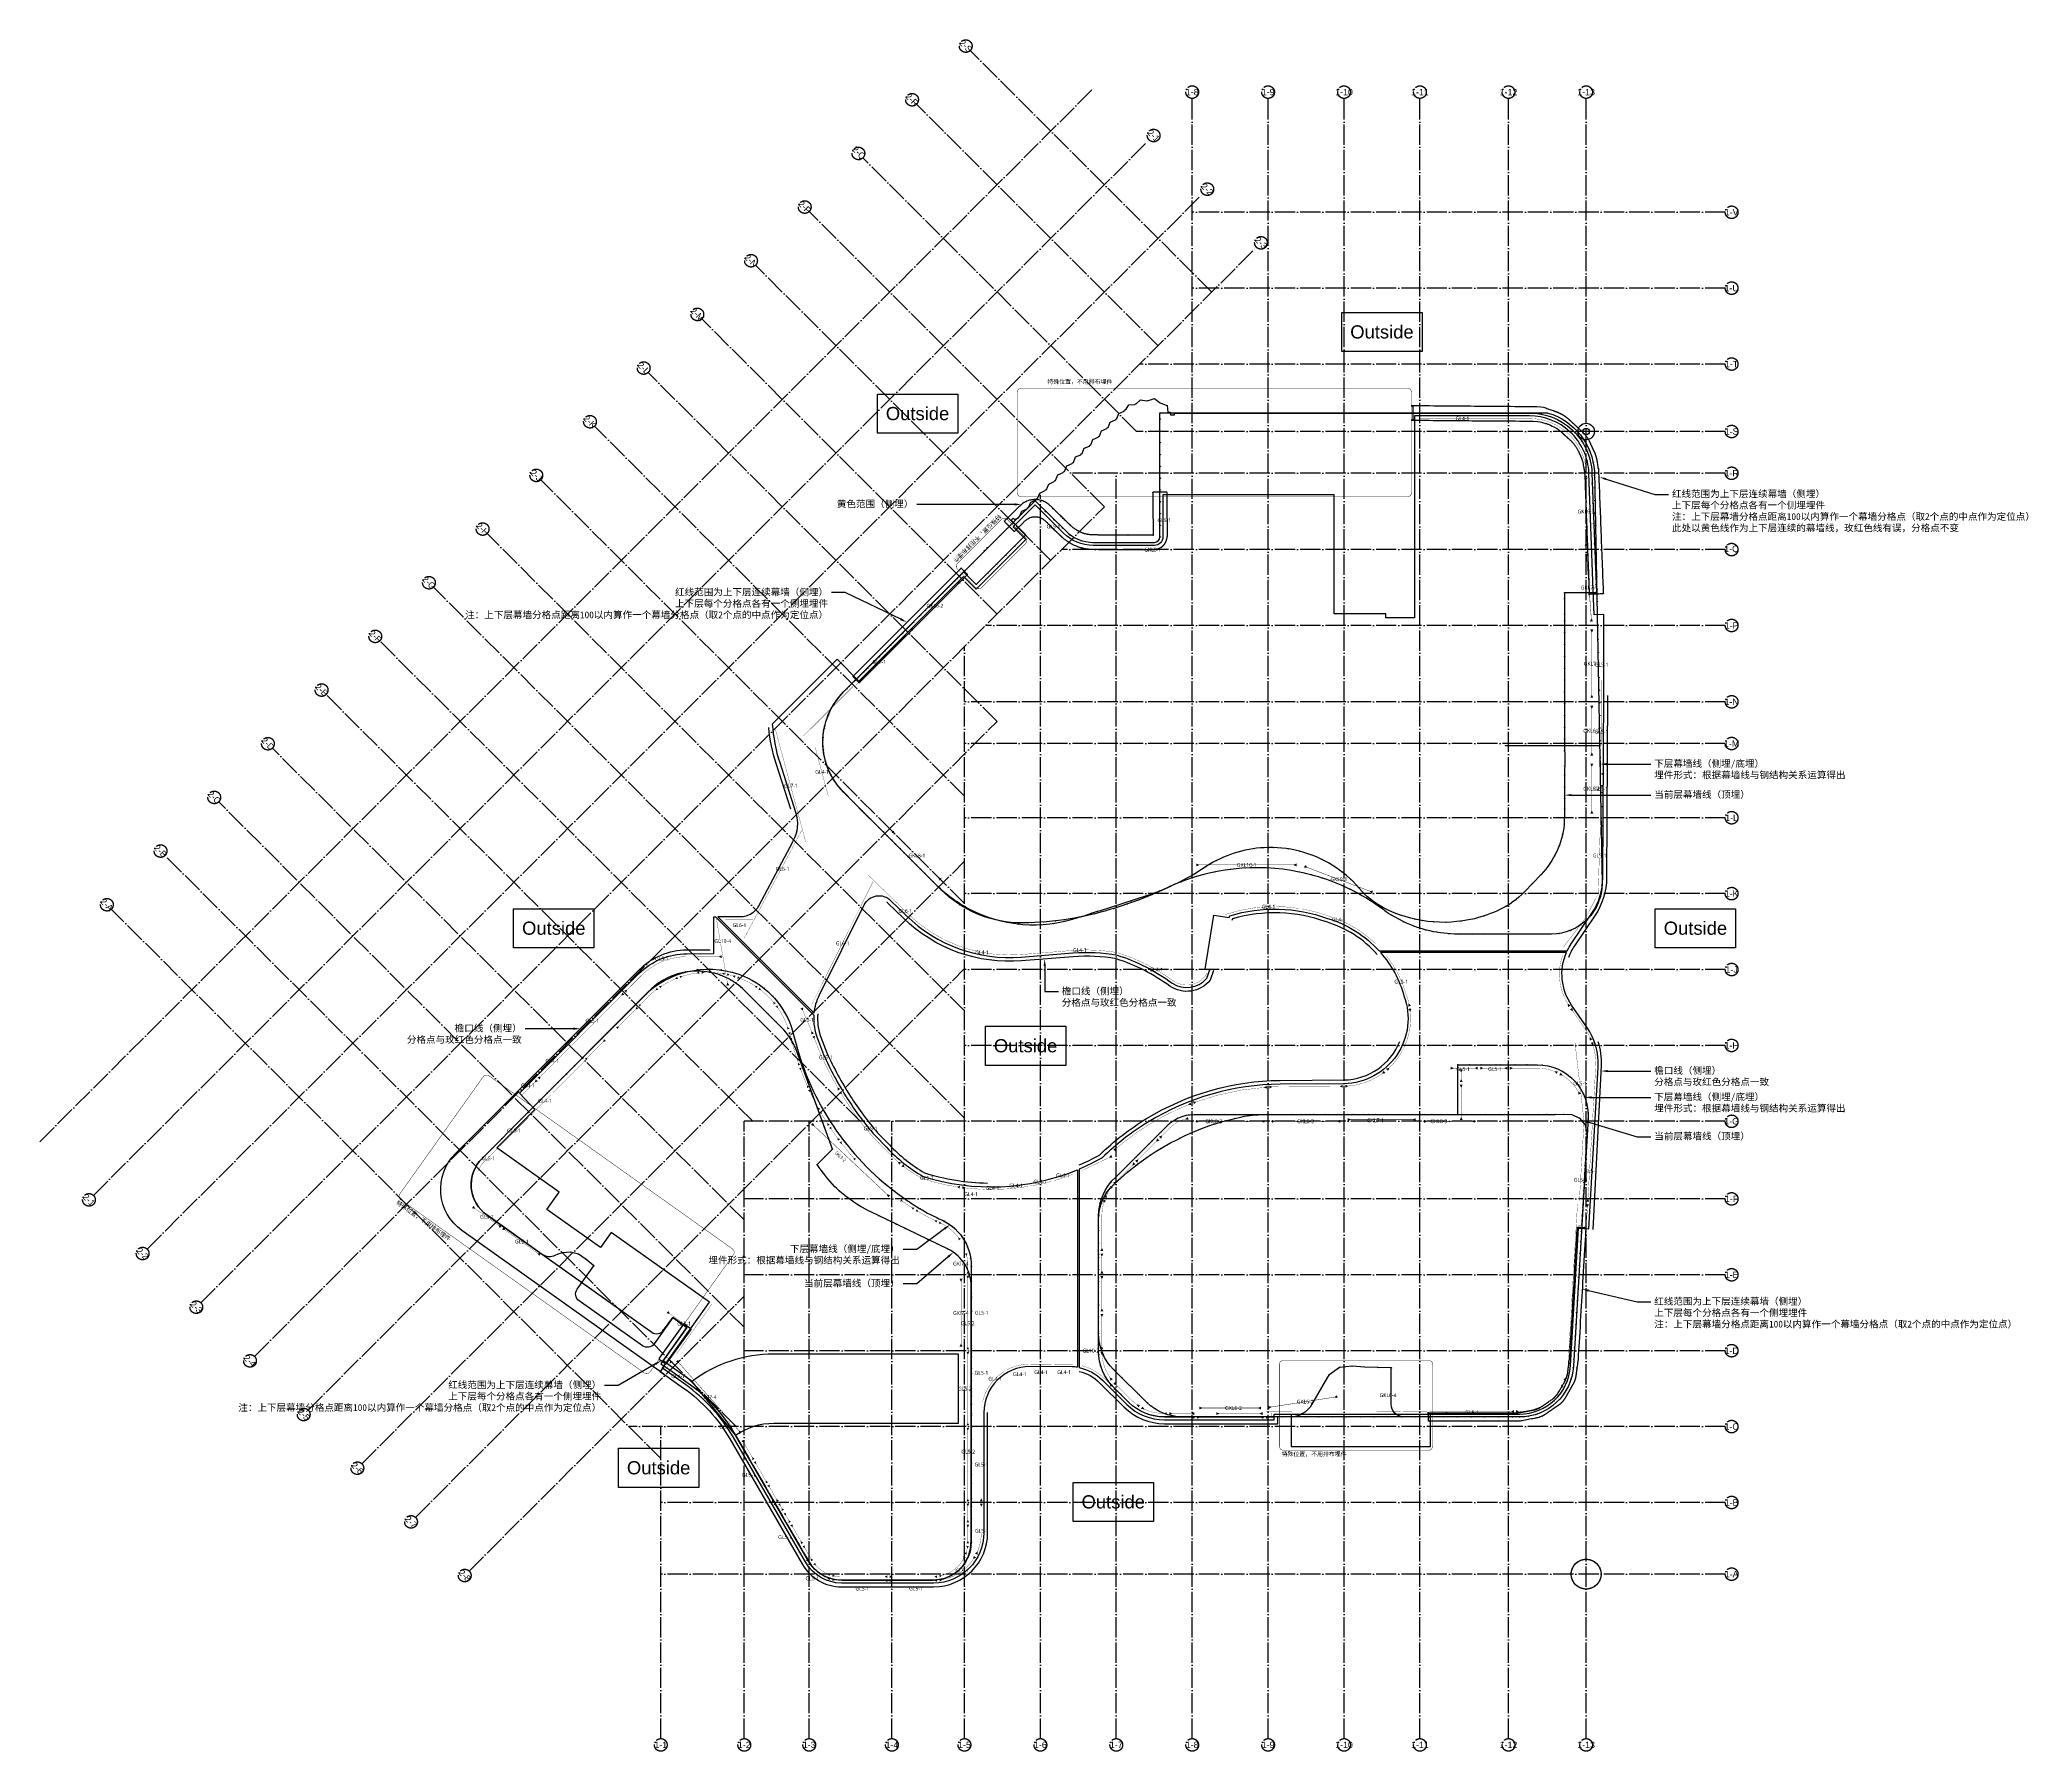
# Model space of a CAD drawing. Header units: millimetres. Extents: x -183324 to 52414, y -21000 to 181959.
import ezdxf
from ezdxf import colors
from ezdxf.entities.mleader import LeaderData, LeaderLine
from ezdxf.math import Vec2, Vec3

# ---------------------------------------------------------------- set-up
doc = ezdxf.new("R2010")
doc.units = ezdxf.units.MM
doc.header["$LTSCALE"] = 100
for name, pattern in [('ACAD_ISO04W100', [30, 24, -3, 0, -3]), ('CENTER', [2, 1.25, -0.25, 0.25, -0.25]), ('HIDDEN', [0.375, 0.25, -0.125]), ('T2-PLAN-F2$0$DASHED', [0.75, 0.5, -0.25])]:
    doc.linetypes.add(name, pattern=pattern)
doc.layers.get('DEFPOINTS').update_dxf_attribs({"color": 9, "true_color": 0x808080})
for name, color, linetype, true_color in [('ddd$0$范围', 7, 'Continuous', 0x000000), ('F_ALUM', 4, 'Continuous', 0x00ffff), ('F_CONC', 7, 'Continuous', 0x000000), ('F_GLAS', 5, 'Continuous', 0x0000ff), ('F_GRID', 1, 'ACAD_ISO04W100', 0xff0000), ('T2-PLAN-F2$0$框梁线', 7, 'T2-PLAN-F2$0$DASHED', 0x000000), ('T2-PLAN-F2$0$框梁编号', 4, 'Continuous', 0x00ffff)]:
    doc.layers.add(name, color=color, linetype=linetype, true_color=true_color)
doc.layers.add('F_TEXT', color=2, linetype='Continuous')
doc.styles.add('2F 钢结构及编号汇总$0$Arial Regular', font='Microsoft YaHei UI.ttf')
doc.styles.add('Arial Regular', font='arial.ttf')
doc.styles.add('F-Arial-h2', font='arial.ttf', dxfattribs={"height": 2})
doc.styles.add('F-simhei', font='simhei.ttf')
doc.styles.add('T2-PLAN-F2$0$XD2008', font='xd-hzs.shx', dxfattribs={"width": 0.7, "bigfont": 'xd-hztxt.shx'})

# ---------------------------------------------------------------- blocks, each defined once
blk = doc.blocks.new('Block 03')
at = {"layer": 'DEFPOINTS'}
for centre, radius in [((0, 135500), 375), ((0, 0), 1769)]:
    blk.add_circle(centre, radius, dxfattribs=at)
at = {"layer": 'F_GLAS', "color": 6, "true_color": 0xff00ff}
for p, q in [((982, 130746), (1901, 81901)), ((-58403, 122350), (-51178, 122350)), ((-9528, 98250), (1706, 98250)), ((-76501, 81210), (-88025, 92733)), ((-34000, 83265), (-34000, 83265)), ((-28838, 81610), (-30420, 82250)), ((-21676, 77379), (-23170, 78204)), ((-4099, 75901), (-15182, 75901)), ((-94087, 64410), (-93560, 62515)), ((-55744, 47089), (-49617, 53217)), ((228, 54049), (-1502, 24665)), ((-123745, 37917), (-130326, 42599)), ((-57807, 26444), (-57807, 42469)), ((-72901, 36444), (-72901, 3798)), ((-111876, 27085), (-119374, 32417)), ((-54200, 20373), (-56021, 22171)), ((-30649, 23361), (-32507, 20142)), ((-35105, 18641), (-49981, 18641)), ((-7890, 18641), (-21599, 18640)), ((-77401, -702), (-88294, -702))]:
    blk.add_line(p, q, dxfattribs=at)
for points in [[(-50528, 123000), (-50525, 137698), (-4530, 137698)], [(-88024, 104613), (-67662, 124976), (-65318, 127267), (-61693, 123714)], [(-130891, 49292), (-125422, 54773), (-111143, 69084)], [(-46506, 54505), (-15206, 54505), (-15206, 60402), (-5762, 60402)], [(-119609, 33811), (-117654, 36560), (-118565, 37321), (-119439, 37928), (-120414, 38185), (-121348, 38119), (-121920, 37927), (-122251, 37776)], [(-92188, 1542), (-100835, 16469), (-105982, 22863), (-109425, 25312), (-106614, 29264), (-108265, 30438), (-110481, 27321)], [(-23099, 20140), (-23100, 24462), (-26251, 24561), (-27751, 24661), (-29233, 24509), (-30486, 23613)]]:
    blk.add_lwpolyline(points, dxfattribs=at)
at = {"layer": 'F_GLAS', "color": 18, "true_color": 0x000000}
blk.add_lwpolyline([(-96299, 17901), (-74417, 17902), (-74418, 26102), (-96299, 26101)], dxfattribs=at)
at = {"layer": 'F_GLAS', "color": 6, "true_color": 0xff00ff}
for centre in [(-50485, 137658, 0), (-50485, 136967), (-49333, 137658), (-48759, 137698, 0), (-48390, 137698, 0), (-46990, 137698, 0), (-45590, 137698, 0), (-44010, 137698, 0), (-42850, 137698, 0), (-41510, 137698, 0), (-39430, 137698, 0), (-38350, 137698), (-37270, 137698, 0), (-35190, 137698, 0), (-33850, 137698, 0), (-32690, 137698), (-31110, 137698, 41), (-29710, 137698, 0), (-28310, 137698, 0), (-26910, 137698, 0), (-25510, 137698, 0), (-24110, 137698, 0), (-22710, 137698, 0), (-21310, 137698, 0), (-20439, 137698, 0), (-18859, 137698, 0), (-17989, 137698, 0), (-16209, 137698, 0), (-15689, 137698, 0), (-14289, 137698, 0), (-12889, 137698, 0), (-11489, 137698, 0), (-10089, 137698, 0), (-8689, 137698, 0), (-50485, 135567), (-300, 134565, -165), (-50486, 134167), (-50486, 132767), (405, 133244, -165), (-50486, 131367), (-50486, 129967), (841, 131811, -165), (991, 130321, -165), (-50487, 128567), (1019, 128821, -165), (1052, 127322, -165), (-65324, 127272), (-64095, 126012), (-63095, 125032), (-50487, 127167), (-50487, 125767), (1086, 125822, -165), (-62095, 124052), (-61141, 123192), (-50488, 123000), (-50487, 124367), (1119, 124323, -165), (1153, 122823, -165), (-59901, 122555), (-58527, 122311), (-57127, 122310), (-55727, 122310), (-54327, 122310), (-52927, 122310), (-51178, 122310), (1186, 121323, -165), (1219, 119824, -165), (1253, 118324, -165), (1286, 116824, -165), (1320, 115325, -165), (1353, 113825, -165), (1387, 112326, -165), (1420, 110826, -165), (1453, 109326, -165), (1487, 107827, -165), (1520, 106327, -165), (1554, 104827, -165), (1587, 103328, -165), (1621, 101828, -165), (1654, 100329, -165), (-9523, 98250), (-8863, 98251), (-7363, 98250), (-5863, 98250), (-4363, 98250), (-2863, 98251), (-1363, 98250), (137, 98250), (1394, 98250, 1), (1688, 98829, -165), (-87801, 92511, 0), (1901, 93509, -4), (1901, 92692, 0), (-86813, 91523), (-85824, 90533, 0), (-84888, 89597, 0), (1901, 91012, 0), (1901, 88742, 0), (1901, 87342, 0), (1901, 85942, 0), (-46724, 82562, 0), (-45381, 82957, 0), (-44017, 83274, 0), (-42192, 83569, 0), (-40415, 83733, 0), (-39255, 83771, 0), (-38244, 83767, -1), (-33961, 83257, 0), (-32599, 82936, 0), (-31256, 82540, 0), (1901, 84542, 0), (1901, 83142, 0), (-52006, 80356, 0), (-50361, 81066, 0), (-49330, 81542, -1), (-48042, 82090, 0), (-30456, 82264, 0), (-28803, 81594, 0), (-27948, 81192, 0), (-26710, 80537, 0), (1700, 80360, 0), (1899, 81742, 0), (-55995, 78940, 0), (-54374, 79464, 0), (-25511, 79815, 0), (-24355, 79026, 0), (-23206, 78227, 0), (387, 77916, 0), (1187, 79061, 0), (-68533, 77333, 0), (-67136, 77236, 0), (-65737, 77258, 0), (-9684, 75901, 0), (-9219, 75901, 0), (-7432, 75901, 0), (-6032, 75901, 0), (-4632, 75901, 0), (-3235, 75963, 0), (-1886, 76324, 0), (-656, 76986, 0), (-13806, 60402, -1), (-12473, 60402, 0), (-10687, 60402, 0), (-10220, 60402, 0), (-8433, 60402, 0), (-7033, 60402, 0), (-3926, 60114, 0), (-2757, 59595, 0), (-1750, 58863, 0), (-933, 57962, 0), (-324, 56937, 0), (66, 55829, 0), (232, 54676, 0), (-127383, 52806, 83), (-126232, 53961), (141, 52568, 0), (222, 53966, 0), (-129687, 50499, 82), (-128535, 51653, 82), (-25, 49773, 0), (59, 51170, 0), (-131759, 48054, 81), (-130838, 49345, 81), (-107, 48375, 0), (-132163, 46522, 81), (-131998, 44946, 81), (-188, 46978, 0), (-131285, 43530), (-129836, 42250), (-128453, 41267), (-127289, 40439), (-126157, 39573), (-124969, 38789), (-123806, 37961, 81), (-121920, 37927), (-121348, 38119), (-120414, 38185), (-119437, 37927), (-118565, 37321), (-117654, 36560), (-108265, 30438), (-107440, 29851), (-106614, 29264), (-108353, 26819), (-107484, 28042), (-109425, 25312), (-107704, 24088), (-30486, 23613), (-29233, 24509), (-27751, 24661), (-26251, 24561), (-24675, 24511), (-23100, 24462), (-105982, 22863), (-5507, 19102), (-4260, 19771), (-49442, 18641), (-48120, 18642), (-46480, 18641), (-44840, 18641), (-43200, 18641), (-39279, 18641, 0), (-37330, 18641), (-35979, 18641, 0), (-35000, 18643), (-18537, 18641), (-15257, 18641), (-13624, 18641), (-11983, 18641), (-10342, 18641), (-8698, 18638, 0), (-7891, 18641)]:
    blk.add_circle(centre, 25, dxfattribs=at)
at = {"layer": 'F_GLAS', "color": 6, "true_color": 0xff00ff, "extrusion": (0.001776, -0.000736202, 0.999998)}
for centre in [(-69484, 123159, -214), (-68628, 124016, -213), (-67947, 124707, 2862), (-71339, 121402, -216), (-71003, 121713, -216), (-74564, 118071, -219), (-76045, 116589, -221), (-81209, 111426, -226), (-80512, 112123, -226), (-84132, 108504, -229), (-86386, 106250, -232), (-85396, 107240, -231), (-87376, 105261, -233)]:
    blk.add_circle(centre, 25, dxfattribs=at)
at = {"layer": 'F_GLAS', "color": 6, "true_color": 0xff00ff, "extrusion": (0.001776, -0.000736225, 0.999998)}
for centre in [(-73630, 119015, -218), (-72766, 119869, -217)]:
    blk.add_circle(centre, 25, dxfattribs=at)
at = {"layer": 'F_GLAS', "color": 6, "true_color": 0xff00ff, "extrusion": (0.000736023, -0.001776, 0.999998)}
for centre in [(-76912, 115723, -262), (-78892, 113743, -260), (-77902, 114733, -261)]:
    blk.add_circle(centre, 25, dxfattribs=at)
at = {"layer": 'F_GLAS', "color": 6, "true_color": 0xff00ff, "extrusion": (0.000736202, -0.001776, 0.999998)}
for centre in [(-83190, 109447, -256), (-82199, 110436, -257)]:
    blk.add_circle(centre, 25, dxfattribs=at)
at = {"layer": 'F_GLAS', "color": 6, "true_color": 0xff00ff, "extrusion": (0.001812, -0.000641342, 0.999998)}
blk.add_circle((-88356, 104261, -227), 25, dxfattribs=at)
at = {"layer": 'F_GLAS', "color": 6, "true_color": 0xff00ff, "extrusion": (0.001922, -1.30316e-05, 0.999998)}
blk.add_circle((-89839, 101902, -174), 25, dxfattribs=at)
at = {"layer": 'F_GLAS', "color": 6, "true_color": 0xff00ff, "extrusion": (0.001894, -0.000331784, 0.999998)}
blk.add_circle((-89196, 103143, -203), 25, dxfattribs=at)
at = {"layer": 'F_GLAS', "color": 6, "true_color": 0xff00ff, "extrusion": (0.001821, 0.000616714, 0.999998)}
blk.add_circle((-90468, 99187, -104), 25, dxfattribs=at)
at = {"layer": 'F_GLAS', "color": 6, "true_color": 0xff00ff, "extrusion": (0.001898, 0.000306082, 0.999998)}
blk.add_circle((-90267, 100570, -141), 25, dxfattribs=at)
at = {"layer": 'F_GLAS', "color": 6, "true_color": 0xff00ff, "extrusion": (0.001693, 0.000910254, 0.999998)}
blk.add_circle((-90437, 97789, -64), 25, dxfattribs=at)
at = {"layer": 'F_GLAS', "color": 6, "true_color": 0xff00ff, "extrusion": (0.001519, 0.001179, 0.999998)}
blk.add_circle((-90175, 96415, -23), 25, dxfattribs=at)
at = {"layer": 'F_GLAS', "color": 6, "true_color": 0xff00ff, "extrusion": (0.001302, 0.001414, 0.999998)}
blk.add_circle((-89688, 95104, 18), 25, dxfattribs=at)
at = {"layer": 'F_GLAS', "color": 6, "true_color": 0xff00ff, "extrusion": (-0.001776, -0.00273, 0.999995)}
blk.add_circle((1901, 94909, -263), 25, dxfattribs=at)
at = {"layer": 'F_GLAS', "color": 6, "true_color": 0xff00ff, "extrusion": (0.003081, 0.00308, 0.999991)}
for centre in [(-83328, 88039, 14), (-82338, 87049, 14), (-81348, 86059, 14), (-80358, 85069, 14), (-79369, 84079, 14), (-78379, 83089, 14), (-77389, 82099, 14)]:
    blk.add_circle(centre, 25, dxfattribs=at)
at = {"layer": 'F_GLAS', "color": 6, "true_color": 0xff00ff, "extrusion": (0.003059, 0.003102, 0.999991)}
blk.add_circle((-76399, 81109, 18), 25, dxfattribs=at)
at = {"layer": 'F_GLAS', "color": 6, "true_color": 0xff00ff, "extrusion": (0.002718, 0.003405, 0.999991)}
blk.add_circle((-75352, 80180, 68), 25, dxfattribs=at)
at = {"layer": 'F_GLAS', "color": 6, "true_color": 0xff00ff, "extrusion": (0.002346, 0.00367, 0.999991)}
blk.add_circle((-74215, 79365, 117), 25, dxfattribs=at)
at = {"layer": 'F_GLAS', "color": 6, "true_color": 0xff00ff, "extrusion": (0.001949, 0.003896, 0.999991)}
blk.add_circle((-72998, 78674, 164), 25, dxfattribs=at)
at = {"layer": 'F_GLAS', "color": 6, "true_color": 0xff00ff, "extrusion": (0.001377, 0.004133, 0.999991)}
blk.add_circle((-71252, 77949, 225), 25, dxfattribs=at)
at = {"layer": 'F_GLAS', "color": 6, "true_color": 0xff00ff, "extrusion": (-0.000309127, 0.001733, 0.999998)}
for centre in [(-60321, 77865, 154), (-59855, 77949, 154)]:
    blk.add_circle(centre, 25, dxfattribs=at)
at = {"layer": 'F_GLAS', "color": 6, "true_color": 0xff00ff, "extrusion": (-0.000325594, 0.00173, 0.999998)}
blk.add_circle((-58312, 78299, 154), 25, dxfattribs=at)
at = {"layer": 'F_GLAS', "color": 6, "true_color": 0xff00ff, "extrusion": (-0.000354626, 0.001798, 0.999998)}
blk.add_circle((-57340, 78552, 161), 25, dxfattribs=at)
at = {"layer": 'F_GLAS', "color": 6, "true_color": 0xff00ff, "extrusion": (0.005777, 0.002347, 0.999981)}
blk.add_circle((-53057, 79940, -119), 25, dxfattribs=at)
at = {"layer": 'F_GLAS', "color": 6, "true_color": 0xff00ff, "extrusion": (0.02053, -0.021126, 0.999566)}
blk.add_circle((4155, 103965, -3065), 25, dxfattribs=at)
at = {"layer": 'F_GLAS', "color": 6, "true_color": 0xff00ff, "extrusion": (-0.000138259, 0.001828, 0.999998)}
for centre in [(-64336, 77337, 150), (-62942, 77470, 150)]:
    blk.add_circle(centre, 25, dxfattribs=at)
at = {"layer": 'F_GLAS', "color": 6, "true_color": 0xff00ff, "extrusion": (-0.000264807, 0.00174, 0.999998)}
blk.add_circle((-61883, 77607, 152), 25, dxfattribs=at)
at = {"layer": 'F_GLAS', "color": 6, "true_color": 0xff00ff, "extrusion": (0.000249355, 0.000510422, 1)}
blk.add_circle((-21638, 77359, 34), 25, dxfattribs=at)
at = {"layer": 'F_GLAS', "color": 6, "true_color": 0xff00ff, "extrusion": (0.0002007, 0.00053144, 1)}
blk.add_circle((-20348, 76816, 37), 25, dxfattribs=at)
at = {"layer": 'F_GLAS', "color": 6, "true_color": 0xff00ff, "extrusion": (0.000150297, 0.000547831, 1)}
blk.add_circle((-19013, 76396, 39), 25, dxfattribs=at)
at = {"layer": 'F_GLAS', "color": 6, "true_color": 0xff00ff, "extrusion": (9.85861e-05, 0.000559454, 1)}
blk.add_circle((-17645, 76102, 41), 25, dxfattribs=at)
at = {"layer": 'F_GLAS', "color": 6, "true_color": 0xff00ff, "extrusion": (4.6017e-05, 0.000566207, 1)}
blk.add_circle((-16255, 75937, 42), 25, dxfattribs=at)
at = {"layer": 'F_GLAS', "color": 6, "true_color": 0xff00ff, "extrusion": (3.80764e-06, 0.000568062, 1)}
for centre in [(-14856, 75899, 43), (-13456, 75899, 43), (-12056, 75899, 43)]:
    blk.add_circle(centre, 25, dxfattribs=at)
at = {"layer": 'F_GLAS', "color": 6, "true_color": 0xff00ff, "extrusion": (-0.000375938, 0.001776, 0.999998)}
blk.add_circle((-11473, 75900, 139), 25, dxfattribs=at)
at = {"layer": 'F_GLAS', "color": 6, "true_color": 0xff00ff, "extrusion": (8.58988e-06, -2.12201e-05, 1)}
blk.add_circle((-108080, 70993, -2), 25, dxfattribs=at)
at = {"layer": 'F_GLAS', "color": 6, "true_color": 0xff00ff, "extrusion": (7.62657e-06, -2.96837e-05, 1)}
blk.add_circle((-106730, 71440, -3), 25, dxfattribs=at)
at = {"layer": 'F_GLAS', "color": 6, "true_color": 0xff00ff, "extrusion": (6.60762e-06, -7.3967e-05, 1)}
blk.add_circle((-105340, 71702, -6), 25, dxfattribs=at)
at = {"layer": 'F_GLAS', "color": 6, "true_color": 0xff00ff, "extrusion": (-6.79808e-07, -4.68691e-05, 1)}
blk.add_circle((-103937, 71777, -3), 25, dxfattribs=at)
at = {"layer": 'F_GLAS', "color": 6, "true_color": 0xff00ff, "extrusion": (-8.18029e-06, -5.49464e-05, 1)}
blk.add_circle((-102542, 71667, -3), 25, dxfattribs=at)
at = {"layer": 'F_GLAS', "color": 6, "true_color": 0xff00ff, "extrusion": (-1.77578e-05, -6.20753e-05, 1)}
blk.add_circle((-101178, 71376, -3), 25, dxfattribs=at)
at = {"layer": 'F_GLAS', "color": 6, "true_color": 0xff00ff, "extrusion": (-0.008012, 0.005505, 0.999953)}
blk.add_circle((-99934, 70935, 1191), 25, dxfattribs=at)
at = {"layer": 'F_GLAS', "color": 6, "true_color": 0xff00ff, "extrusion": (0.001144, -0.00136, 0.999998)}
blk.add_circle((-111073, 69159, -221), 25, dxfattribs=at)
at = {"layer": 'F_GLAS', "color": 6, "true_color": 0xff00ff, "extrusion": (-8.48816e-05, -7.50397e-05, 1)}
blk.add_circle((-110565, 69563, 4), 25, dxfattribs=at)
at = {"layer": 'F_GLAS', "color": 6, "true_color": 0xff00ff, "extrusion": (7.52397e-06, -1.31293e-05, 1)}
blk.add_circle((-109366, 70365, -2), 25, dxfattribs=at)
at = {"layer": 'F_GLAS', "color": 6, "true_color": 0xff00ff, "extrusion": (-0.001262, -0.00125, 0.999998)}
blk.add_circle((-98037, 69901, 36), 25, dxfattribs=at)
at = {"layer": 'F_GLAS', "color": 6, "true_color": 0xff00ff, "extrusion": (-5.99562e-05, -7.52002e-05, 1)}
blk.add_circle((-97477, 69499, 1), 25, dxfattribs=at)
at = {"layer": 'F_GLAS', "color": 6, "true_color": 0xff00ff, "extrusion": (-7.97401e-05, -7.54337e-05, 1)}
blk.add_circle((-96451, 68559, 3), 25, dxfattribs=at)
at = {"layer": 'F_GLAS', "color": 6, "true_color": 0xff00ff, "extrusion": (4.59843e-08, -4.5897e-08, 1)}
for centre in [(-113325, 66896, 0), (-112336, 67887, 0), (-115447, 64769, 0), (-114314, 65906, 0), (-118939, 61271, 0), (-121287, 58917, -2), (-120916, 59288, 0), (-119927, 60279, 0), (-122915, 57286, 0), (-122551, 57651, -2), (-125449, 54743, 0), (-124863, 55331, 0), (-123903, 56294, 0)]:
    blk.add_circle(centre, 25, dxfattribs=at)
at = {"layer": 'F_GLAS', "color": 6, "true_color": 0xff00ff, "extrusion": (-0.000102019, -7.25141e-05, 1)}
blk.add_circle((-95564, 67484, 5), 25, dxfattribs=at)
at = {"layer": 'F_GLAS', "color": 6, "true_color": 0xff00ff, "extrusion": (-0.004503, 0.001991, 0.999988)}
blk.add_circle((-95001, 66599, 560), 25, dxfattribs=at)
at = {"layer": 'F_GLAS', "color": 6, "true_color": 0xff00ff, "extrusion": (-0.009094, 0.006582, 0.999937)}
blk.add_circle((-94024, 64133, 1278), 25, dxfattribs=at)
at = {"layer": 'F_GLAS', "color": 6, "true_color": 0xff00ff, "extrusion": (0.001448, -0.001029, 0.999998)}
blk.add_circle((-118400, 61809, -235), 25, dxfattribs=at)
at = {"layer": 'F_GLAS', "color": 6, "true_color": 0xff00ff, "extrusion": (0.001535, -0.000906089, 0.999998)}
blk.add_circle((-116721, 63493, -237), 25, dxfattribs=at)
at = {"layer": 'F_GLAS', "color": 6, "true_color": 0xff00ff, "extrusion": (-0.000170734, -4.6319e-05, 1)}
blk.add_circle((-93646, 62817, 13), 25, dxfattribs=at)
at = {"layer": 'F_GLAS', "color": 6, "true_color": 0xff00ff, "extrusion": (-0.000163946, -4.9934e-05, 1)}
blk.add_circle((-93104, 61021, 12), 25, dxfattribs=at)
at = {"layer": 'F_GLAS', "color": 6, "true_color": 0xff00ff, "extrusion": (-0.000149797, -5.67861e-05, 1)}
blk.add_circle((-92642, 59714, 10), 25, dxfattribs=at)
at = {"layer": 'F_GLAS', "color": 6, "true_color": 0xff00ff, "extrusion": (0.001776, -0.00073575, 0.999998)}
blk.add_circle((-15206, 60402, -71), 25, dxfattribs=at)
at = {"layer": 'F_GLAS', "color": 6, "true_color": 0xff00ff, "extrusion": (7.98611e-08, 1.34035e-15, 1)}
for centre in [(-15206, 59002, -1), (-15206, 57602, -1), (-15206, 56202, -1), (-15206, 54802, -1), (-15206, 54517, 0)]:
    blk.add_circle(centre, 25, dxfattribs=at)
at = {"layer": 'F_GLAS', "color": 6, "true_color": 0xff00ff, "extrusion": (4.72991e-08, -6.47429e-09, 1)}
blk.add_circle((-5214, 60377, 0), 25, dxfattribs=at)
at = {"layer": 'F_GLAS', "color": 6, "true_color": 0xff00ff, "extrusion": (-0.000141189, -6.04875e-05, 1)}
blk.add_circle((-92124, 58428, 9), 25, dxfattribs=at)
at = {"layer": 'F_GLAS', "color": 6, "true_color": 0xff00ff, "extrusion": (-0.001593, -0.000785917, 0.999998)}
blk.add_circle((-91595, 57255, 101), 25, dxfattribs=at)
at = {"layer": 'F_GLAS', "color": 6, "true_color": 0xff00ff, "extrusion": (-0.00237, -0.001397, 0.999996)}
blk.add_circle((-90784, 55666, 137), 25, dxfattribs=at)
at = {"layer": 'F_GLAS', "color": 6, "true_color": 0xff00ff, "extrusion": (-0.000116732, -6.89645e-05, 1)}
blk.add_circle((-90248, 54718, 7), 25, dxfattribs=at)
at = {"layer": 'F_GLAS', "color": 6, "true_color": 0xff00ff, "extrusion": (9.47642e-09, -7.88545e-08, 1)}
blk.add_circle((-47097, 54465, 0), 25, dxfattribs=at)
at = {"layer": 'F_GLAS', "color": 6, "true_color": 0xff00ff, "extrusion": (-1.11278e-11, -7.98723e-08, 1)}
for centre in [(-45647, 54505, 0), (-44247, 54505, 0), (-42847, 54505, 0), (-41540, 54505, -1), (-37290, 54505, -1), (-35060, 54501, -1), (-33677, 54509, 0), (-32277, 54508, 0), (-30877, 54505, 0), (-29477, 54505, 0), (-27568, 54505, 0), (-25782, 54505, 0), (-25000, 54505, -4), (-23590, 54505, -1), (-20010, 54501, -1), (-19152, 54505, 0), (-18207, 54505, 0), (-16420, 54505, 0), (-15207, 54505, 0)]:
    blk.add_circle(centre, 25, dxfattribs=at)
at = {"layer": 'F_GLAS', "color": 6, "true_color": 0xff00ff, "extrusion": (1.11278e-11, -7.98723e-08, 1)}
for centre in [(-37960, 54505, 77), (-37290, 54501, -1), (-28350, 54505, -1), (-23590, 54501, -1)]:
    blk.add_circle(centre, 25, dxfattribs=at)
at = {"layer": 'F_GLAS', "color": 6, "true_color": 0xff00ff, "extrusion": (-0.000109343, -7.08997e-05, 1)}
blk.add_circle((-89519, 53539, 6), 25, dxfattribs=at)
at = {"layer": 'F_GLAS', "color": 6, "true_color": 0xff00ff, "extrusion": (0.000939189, 0.000668202, 0.999999)}
blk.add_circle((-88741, 52391, -48), 25, dxfattribs=at)
at = {"layer": 'F_GLAS', "color": 6, "true_color": 0xff00ff, "extrusion": (5.64958e-08, -5.64692e-08, 1)}
for centre in [(-50473, 52361, 0), (-49540, 53290, 0), (-53080, 49752, 0), (-51816, 51016, 0), (-51462, 51370, 0), (-55414, 47418, 0), (-54424, 48408, 0), (-53434, 49399, 0)]:
    blk.add_circle(centre, 25, dxfattribs=at)
at = {"layer": 'F_GLAS', "color": 6, "true_color": 0xff00ff, "extrusion": (2.10129e-08, -8.16586e-08, 1)}
blk.add_circle((-48414, 54070, 0), 25, dxfattribs=at)
at = {"layer": 'F_GLAS', "color": 6, "true_color": 0xff00ff, "extrusion": (0.00091018, 0.000707207, 0.999999)}
blk.add_circle((-87914, 51278, -44), 25, dxfattribs=at)
at = {"layer": 'F_GLAS', "color": 6, "true_color": 0xff00ff, "extrusion": (-0.000731543, -0.001659, 0.999998)}
blk.add_circle((-87702, 51008, -20), 25, dxfattribs=at)
at = {"layer": 'F_GLAS', "color": 6, "true_color": 0xff00ff, "extrusion": (-0.00121, -0.0013, 0.999998)}
blk.add_circle((-84540, 47562, 40), 25, dxfattribs=at)
at = {"layer": 'F_GLAS', "color": 6, "true_color": 0xff00ff, "extrusion": (0.000776371, 0.00085195, 0.999999)}
blk.add_circle((-84007, 47071, -26), 25, dxfattribs=at)
at = {"layer": 'F_GLAS', "color": 6, "true_color": 0xff00ff, "extrusion": (0.000739821, 0.000883875, 0.999999)}
blk.add_circle((-83112, 46293, -21), 25, dxfattribs=at)
at = {"layer": 'F_GLAS', "color": 6, "true_color": 0xff00ff, "extrusion": (0.000701168, 0.000914841, 0.999999)}
blk.add_circle((-82030, 45425, -16), 25, dxfattribs=at)
at = {"layer": 'F_GLAS', "color": 6, "true_color": 0xff00ff, "extrusion": (7.12826e-08, -3.60405e-08, 1)}
blk.add_circle((-57130, 45285, 0), 25, dxfattribs=at)
at = {"layer": 'F_GLAS', "color": 6, "true_color": 0xff00ff, "extrusion": (6.1501e-08, -5.09718e-08, 1)}
blk.add_circle((-56377, 46430, 0), 25, dxfattribs=at)
at = {"layer": 'F_GLAS', "color": 6, "true_color": 0xff00ff, "extrusion": (0.002763, -0.002934, 0.999992)}
for centre in [(-314, 44838, -133), (-716, 38015, -114), (-634, 39412, -118), (-798, 36617, -110), (-963, 33822, -103), (-880, 35220, -107), (-1375, 26834, -83), (-1456, 25436, -79)]:
    blk.add_circle(centre, 25, dxfattribs=at)
at = {"layer": 'F_GLAS', "color": 6, "true_color": 0xff00ff, "extrusion": (0.000661231, 0.00094411, 0.999999)}
blk.add_circle((-80912, 44604, -11), 25, dxfattribs=at)
at = {"layer": 'F_GLAS', "color": 6, "true_color": 0xff00ff, "extrusion": (0.000620822, 0.000971159, 0.999999)}
blk.add_circle((-79760, 43831, -7), 25, dxfattribs=at)
at = {"layer": 'F_GLAS', "color": 6, "true_color": 0xff00ff, "extrusion": (0.155194, -0.087111, 0.984036)}
blk.add_circle((-859, 88617, -16020), 25, dxfattribs=at)
at = {"layer": 'F_GLAS', "color": 6, "true_color": 0xff00ff, "extrusion": (-0.000899506, -0.001533, 0.999998)}
blk.add_circle((-77383, 42470, 5), 25, dxfattribs=at)
at = {"layer": 'F_GLAS', "color": 6, "true_color": 0xff00ff, "extrusion": (7.74901e-08, -1.93729e-08, 1)}
blk.add_circle((-57614, 44001, 0), 25, dxfattribs=at)
at = {"layer": 'F_GLAS', "color": 6, "true_color": 0xff00ff, "extrusion": (0.000541763, 0.001017, 0.999999)}
blk.add_circle((-76095, 41864, 1), 25, dxfattribs=at)
at = {"layer": 'F_GLAS', "color": 6, "true_color": 0xff00ff, "extrusion": (0.00076155, 0.000865223, 0.999999)}
blk.add_circle((-74947, 41076, -22), 25, dxfattribs=at)
at = {"layer": 'F_GLAS', "color": 6, "true_color": 0xff00ff, "extrusion": (7.98766e-08, 4.9321e-16, 1)}
for centre in [(-57807, 42345, 0), (-57806, 41038, 0), (-57806, 39251, 0), (-57802, 37944, 0), (-57807, 36543, 0), (-57806, 35143, 0), (-57806, 34059, 0), (-57806, 31672, 0), (-57806, 29885, 0), (-57806, 28801, 0), (-57806, 27402, -4)]:
    blk.add_circle(centre, 25, dxfattribs=at)
at = {"layer": 'F_GLAS', "color": 6, "true_color": 0xff00ff, "extrusion": (0.000940165, 0.000666829, 0.999999)}
blk.add_circle((-74011, 40042, -43), 25, dxfattribs=at)
at = {"layer": 'F_GLAS', "color": 6, "true_color": 0xff00ff, "extrusion": (0.001067, 0.000435609, 0.999999)}
blk.add_circle((-73339, 38819, -61), 25, dxfattribs=at)
at = {"layer": 'F_GLAS', "color": 6, "true_color": 0xff00ff, "extrusion": (0.001134, 0.000206295, 0.999999)}
blk.add_circle((-72968, 37472, -75), 25, dxfattribs=at)
at = {"layer": 'F_GLAS', "color": 6, "true_color": 0xff00ff, "extrusion": (0.001152, -2.71444e-05, 0.999999)}
blk.add_circle((-72896, 36451, -85), 25, dxfattribs=at)
at = {"layer": 'F_GLAS', "color": 6, "true_color": 0xff00ff, "extrusion": (0.001153, -1.36099e-09, 0.999999)}
for centre in [(-72900, 33302, -84), (-72900, 34722, -84), (-72900, 32958, -85), (-72900, 31171, -85), (-72900, 31126, -84), (-72901, 28974, -84), (-72901, 26730, -84), (-72901, 25784, -84), (-72901, 24384, -84), (-72900, 22984, -84), (-72900, 21584, -84), (-72901, 20184, -84), (-72900, 18784, -84), (-72900, 17384, -84), (-72900, 15984, -84), (-72900, 14584, -84), (-72900, 13184, -84), (-72901, 11784, -84), (-72900, 10785, -85), (-72900, 8998, -85), (-72900, 7998, -84), (-72900, 6598, -84), (-72901, 5198, -84)]:
    blk.add_circle(centre, 25, dxfattribs=at)
at = {"layer": 'F_GLAS', "color": 6, "true_color": 0xff00ff, "extrusion": (7.98766e-08, 9.72834e-11, 1)}
blk.add_circle((-57806, 32272, 0), 25, dxfattribs=at)
at = {"layer": 'F_GLAS', "color": 6, "true_color": 0xff00ff, "extrusion": (0.001153, -4.39555e-08, 0.999999)}
blk.add_circle((-72901, 29339, -85), 25, dxfattribs=at)
at = {"layer": 'F_GLAS', "color": 6, "true_color": 0xff00ff, "extrusion": (0.001811, 0.00946, 0.999954)}
blk.add_circle((-57792, 26033, 142), 25, dxfattribs=at)
at = {"layer": 'F_GLAS', "color": 6, "true_color": 0xff00ff, "extrusion": (-0.001735, 0.005448, 0.999984)}
blk.add_circle((-57544, 24688, 234), 25, dxfattribs=at)
at = {"layer": 'F_GLAS', "color": 6, "true_color": 0xff00ff, "extrusion": (1.81198e-07, -1.96314e-07, 1)}
blk.add_circle((-1511, 24530, 0), 25, dxfattribs=at)
at = {"layer": 'F_GLAS', "color": 6, "true_color": 0xff00ff, "extrusion": (0.003511, 0.012939, 0.99991)}
blk.add_circle((-56996, 23434, 103), 25, dxfattribs=at)
at = {"layer": 'F_GLAS', "color": 6, "true_color": 0xff00ff, "extrusion": (-0.000392738, 0.006486, 0.999979)}
blk.add_circle((-56178, 22332, 167), 25, dxfattribs=at)
at = {"layer": 'F_GLAS', "color": 6, "true_color": 0xff00ff, "extrusion": (-0.002626, 0.001636, 0.999995)}
blk.add_circle((-55194, 21355, 180), 25, dxfattribs=at)
at = {"layer": 'F_GLAS', "color": 6, "true_color": 0xff00ff, "extrusion": (-2.58543e-06, 4.48689e-06, 1)}
blk.add_circle((-2349, 21841, 0), 25, dxfattribs=at)
at = {"layer": 'F_GLAS', "color": 6, "true_color": 0xff00ff, "extrusion": (0.00351, -0.002475, 0.999991)}
blk.add_circle((-1781, 23134, -64), 25, dxfattribs=at)
at = {"layer": 'F_GLAS', "color": 6, "true_color": 0xff00ff, "extrusion": (-0.002583, 0.001778, 0.999995)}
blk.add_circle((-54212, 20385, 176), 25, dxfattribs=at)
at = {"layer": 'F_GLAS', "color": 6, "true_color": 0xff00ff, "extrusion": (0.000748417, 0.009148, 0.999958)}
blk.add_circle((-53129, 19533, 139), 25, dxfattribs=at)
at = {"layer": 'F_GLAS', "color": 6, "true_color": 0xff00ff, "extrusion": (-0.000360676, 0.004567, 0.99999)}
blk.add_circle((-51886, 18951, 105), 25, dxfattribs=at)
at = {"layer": 'F_GLAS', "color": 6, "true_color": 0xff00ff, "extrusion": (0.001032, -0.002357, 0.999997)}
blk.add_circle((-3189, 20700, -52), 25, dxfattribs=at)
at = {"layer": 'F_GLAS', "color": 6, "true_color": 0xff00ff, "extrusion": (0.000388375, 0.008077, 0.999967)}
blk.add_circle((-50558, 18669, 131), 25, dxfattribs=at)
at = {"layer": 'F_GLAS', "color": 6, "true_color": 0xff00ff, "extrusion": (0.001491, -0.009206, 0.999957)}
blk.add_circle((-6866, 18723, -183), 25, dxfattribs=at)
at = {"layer": 'F_GLAS', "color": 6, "true_color": 0xff00ff, "extrusion": (-0.002795, -0.001619, 0.999995)}
for centre in [(-100834, 16469, 255), (-100614, 16091, 255), (-100208, 15390, 255), (-99312, 13844, 256), (-98706, 12796, 255), (-98004, 11584, 255), (-97303, 10373, 255), (-96601, 9163, 255), (-95899, 7950, 255), (-95198, 6738, 255), (-94496, 5527, 255), (-93945, 4577, 254), (-93049, 3031, 255), (-92381, 1876, 255)]:
    blk.add_circle(centre, 25, dxfattribs=at)
at = {"layer": 'F_GLAS', "color": 6, "true_color": 0xff00ff, "extrusion": (0.000851549, -0.002558, 0.999996)}
blk.add_circle((-73024, 2751, -69), 25, dxfattribs=at)
at = {"layer": 'F_GLAS', "color": 6, "true_color": 0xff00ff, "extrusion": (0.001869, -6.37205e-07, 0.999998)}
blk.add_circle((-72900, 3798, -136), 25, dxfattribs=at)
at = {"layer": 'F_GLAS', "color": 6, "true_color": 0xff00ff, "extrusion": (-0.002477, -0.002074, 0.999995)}
blk.add_circle((-91746, 911, 225), 25, dxfattribs=at)
at = {"layer": 'F_GLAS', "color": 6, "true_color": 0xff00ff, "extrusion": (0.002201, 0.000694491, 0.999997)}
blk.add_circle((-90726, 12, -200), 25, dxfattribs=at)
at = {"layer": 'F_GLAS', "color": 6, "true_color": 0xff00ff, "extrusion": (0.001411, -0.001641, 0.999998)}
blk.add_circle((-74458, 393, -106), 25, dxfattribs=at)
at = {"layer": 'F_GLAS', "color": 6, "true_color": 0xff00ff, "extrusion": (0.001523, -0.000931002, 0.999998)}
blk.add_circle((-73556, 1458, -113), 25, dxfattribs=at)
at = {"layer": 'F_GLAS', "color": 6, "true_color": 0xff00ff, "extrusion": (-0.000291392, -0.008995, 0.99996)}
blk.add_circle((-89466, -546, 31), 25, dxfattribs=at)
at = {"layer": 'F_GLAS', "color": 6, "true_color": 0xff00ff, "extrusion": (5.63841e-08, -0.00323, 0.999995)}
for centre in [(-88093, -702, 2), (-86737, -702, 2), (-85338, -701, 2), (-83938, -700, 2), (-82539, -702, 2), (-81206, -702, 1), (-79416, -702, 2), (-78084, -702, 2)]:
    blk.add_circle(centre, 25, dxfattribs=at)
at = {"layer": 'F_GLAS', "color": 6, "true_color": 0xff00ff, "extrusion": (0.000273388, -0.003058, 0.999995)}
blk.add_circle((-76984, -683, -19), 25, dxfattribs=at)
at = {"layer": 'F_GLAS', "color": 6, "true_color": 0xff00ff, "extrusion": (0.001004, -0.002378, 0.999997)}
blk.add_circle((-75639, -343, -75), 25, dxfattribs=at)
at = {"layer": 'F_GLAS', "color": 6, "true_color": 0xff00ff}
for centre, radius, start, end in [((-6752, 130275), 7748, 106.6609, 106.66134), ((-58403, 127000), 4650, 224.96985, 270), ((-51178, 123000), 650, 270.00932, 359.99068), ((-39011, 58773), 25000, 78.43844, 114.39469), ((-39010, 58773), 25000, 69.90314, 78.44026), ((-39010, 58773), 25000, 53.43697, 65.99062), ((-62223, 71221), 32524, 195.52763, 234.53995), ((-63465, 69354), 30283, 234.40382, 238.35197), ((-65267, 66429), 26847, 238.35197, 244.71867), ((-28051, 21861), 3000, 144.26648, 150.00565)]:
    blk.add_arc(centre, radius, start, end, dxfattribs=at)
at = {"layer": 'F_GLAS', "color": 6, "true_color": 0xff00ff, "extrusion": (0, 0, -1)}
for centre, radius, start, end in [((6752, 130275), 7748, 106.6611, 176.51464), ((82085, 98673), 8400, 314.99992, 45.00326), ((66901, 90810), 13576, 269.51331, 315), ((70452, 126054), 49277, 247.37622, 254.21916), ((69155, 122328), 45339, 244.42238, 247.07868), ((61727, 108862), 30000, 245.60531, 246.11488), ((4099, 81901), 6000, 180.00006, 270.00007), ((67253, 114735), 37515, 254.21916, 260.66876), ((15182, 90901), 15000, 302.17593, 306.56303), ((67096, 113779), 36546, 260.66876, 269.51331), ((15182, 90901), 15000, 270.00007, 295.65281), ((104032, 60896), 10845, 49.02633, 112.72399), ((103705, 61675), 10000, 112.72399, 164.11608), ((94404, 64322), 330, 164.10553, 164.46693), ((5762, 54402), 6000, 90, 183.36793), ((46506, 50105), 4400, 45.00395, 90), ((127776, 46185), 4400, 305.42352, 44.9364), ((51602, 42469), 6205, 360, 48.12476), ((78889, 36567), 5989, 111.10174, 181.17692), ((122875, 39140), 1500, 245.40363, 305.42512), ((118794, 33232), 1000, 305.41533, 35.41551), ((111296, 27900), 1000, 215.41525, 305.41533), ((51802, 26444), 6005, 314.63701, 360), ((7891, 25042), 6401, 183.37364, 269.99429), ((49981, 24646), 6005, 270, 314.63701), ((35105, 21641), 3000, 209.99435, 269.99193), ((21599, 20140), 1500, 269.99579, 359.99193), ((77401, 3798), 4500, 180.00007, 269.999), ((88295, 3798), 4500, 269.999, 329.91877)]:
    blk.add_arc(centre, radius, start, end, dxfattribs=at)
at = {"layer": 'F_GLAS', "color": 18, "true_color": 0x000000}
blk.add_arc((-96299, 10001), 16100, 90, 126.97455, dxfattribs=at)
at = {"layer": 'F_GLAS', "color": 18, "true_color": 0x000000, "extrusion": (0, 0, -1)}
blk.add_arc((96299, 10001), 7900, 54.95872, 90, dxfattribs=at)
blk = doc.blocks.new('Block 01')
at = {"layer": 'DEFPOINTS'}
blk.add_circle((0, 0), 1769, dxfattribs=at)
at = {"layer": 'F_GLAS', "color": 2, "true_color": 0xffff00}
for p, q in [((-53337, 138792), (-52810, 139276)), ((-52810, 139276), (-52081, 139147)), ((-52081, 139147), (-51981, 139182)), ((-51981, 139182), (-51878, 139163)), ((-51878, 139163), (-51178, 139407)), ((-51178, 139407), (-50585, 138946)), ((-56408, 136620), (-55782, 136884)), ((-55782, 136884), (-55740, 136985)), ((-55740, 136985), (-55639, 137028)), ((-55639, 137028), (-55379, 137655)), ((-55379, 137655), (-54773, 137901)), ((-54773, 137901), (-54722, 138030)), ((-54722, 138030), (-54530, 138146)), ((-54530, 138146), (-54229, 138653)), ((-54229, 138653), (-53519, 138712)), ((-53519, 138712), (-53442, 138783)), ((-53442, 138783), (-53337, 138792)), ((-50585, 138946), (-50486, 138912)), ((-50486, 138912), (-50403, 138848)), ((-50403, 138848), (-49672, 138601)), ((-49672, 138601), (-49607, 137793)), ((-49607, 137793), (-49297, 137799)), ((-49297, 137799), (-49291, 137473)), ((-49291, 137473), (-48811, 137475)), ((-48811, 137475), (-48804, 137697)), ((-48804, 137697), (-6707, 137697)), ((-58729, 133915), (-58466, 134550)), ((-58466, 134550), (-57834, 134816)), ((-57834, 134816), (-57794, 134912)), ((-57794, 134912), (-57699, 134952)), ((-57699, 134952), (-57437, 135585)), ((-57437, 135585), (-56808, 135850)), ((-56808, 135850), (-56767, 135949)), ((-56767, 135949), (-56669, 135990)), ((-56669, 135990), (-56408, 136620)), ((-60788, 131839), (-60523, 132481)), ((-60523, 132481), (-59886, 132749)), ((-59886, 132749), (-59848, 132839)), ((-59848, 132839), (-59758, 132877)), ((-59758, 132877), (-59494, 133515)), ((-59494, 133515), (-58860, 133782)), ((-58860, 133782), (-58821, 133875)), ((-58821, 133875), (-58729, 133915)), ((-63007, 129656), (-62915, 129696)), ((-62915, 129696), (-62635, 130352)), ((-62635, 130352), (-61980, 130638)), ((-61980, 130638), (-61941, 130729)), ((-61941, 130729), (-61851, 130768)), ((-61851, 130768), (-61570, 131426)), ((-61570, 131426), (-60914, 131712)), ((-60914, 131712), (-60876, 131802)), ((-60876, 131802), (-60788, 131839)), ((686, 130574), (1217, 116386)), ((-65830, 127131), (-65179, 127415)), ((-65179, 127415), (-65138, 127509)), ((-65138, 127509), (-65044, 127550)), ((-65044, 127550), (-64765, 128205)), ((-64765, 128205), (-64113, 128489)), ((-64113, 128489), (-64073, 128582)), ((-64073, 128582), (-63980, 128623)), ((-63980, 128623), (-63700, 129278)), ((-63700, 129278), (-63046, 129564)), ((-63046, 129564), (-63007, 129656)), ((-68160, 124982), (-67916, 125227)), ((-66411, 123242), (-68160, 124982)), ((-67916, 125227), (-67758, 125071)), ((-67758, 125071), (-67311, 125266)), ((-67311, 125266), (-67270, 125363)), ((-67270, 125363), (-67173, 125405)), ((-67173, 125405), (-66895, 126057)), ((-66895, 126057), (-66245, 126341)), ((-66245, 126341), (-66204, 126436)), ((-66204, 126436), (-66109, 126478)), ((-66109, 126478), (-65830, 127131)), ((-72304, 117351), (-66411, 123242)), ((-85669, 106969), (-73798, 118845)), ((-73798, 118845), (-72304, 117351)), ((1217, 116386), (-2546, 116386)), ((-2546, 116386), (-2546, 115880)), ((-2546, 115880), (-2546, 113791)), ((-2546, 113791), (-2546, 97632)), ((-88024, 104613), (-85669, 106969)), ((-2546, 95539), (-2546, 92856)), ((-85609, 90301), (-88045, 92754)), ((-2546, 92856), (-2548, 90702)), ((-84124, 88815), (-85609, 90301)), ((-2548, 90702), (-2602, 88872)), ((-77080, 81771), (-84124, 88815)), ((-5329, 82979), (-7307, 80914)), ((-111055, 69172), (-125423, 54773)), ((-95352, 64796), (-99735, 69178)), ((-89356, 50401), (-93733, 62399)), ((-125423, 54773), (-130891, 49292)), ((-38256, 54505), (-37600, 54505)), ((-37600, 54505), (-5671, 54505)), ((-91152, 48593), (-89356, 50401)), ((-55992, 46218), (-55131, 47013)), ((-130326, 42599), (-110768, 28687)), ((-130114, 42450), (-110766, 28690)), ((-82814, 42015), (-84707, 42927)), ((-75630, 38529), (-82814, 42015)), ((-57807, 28550), (-57807, 42069)), ((-561, 40656), (-1503, 24665)), ((-72901, 26226), (-72901, 34157)), ((-106614, 29264), (-109679, 24956)), ((-109371, 28925), (-108285, 30452)), ((-108285, 30452), (-106614, 29264)), ((-72902, 19066), (-72901, 26226)), ((-109679, 24956), (-108644, 24220)), ((-108644, 24220), (-107817, 23633)), ((-107817, 23633), (-107006, 23056)), ((-52064, 20371), (-56023, 24280)), ((-107006, 23056), (-106182, 22464)), ((-106182, 22464), (-105400, 21850)), ((-105400, 21850), (-104633, 21184)), ((-104633, 21184), (-103916, 20495)), ((-103916, 20495), (-103220, 19756)), ((-103220, 19756), (-102576, 18998)), ((-102576, 18998), (-101958, 18193)), ((-72902, 18095), (-72902, 19066)), ((-101958, 18193), (-101385, 17363)), ((-101385, 17363), (-100864, 16517)), ((-100864, 16517), (-100359, 15648)), ((-72902, 17090), (-72902, 18095)), ((-72902, 16082), (-72902, 17090)), ((-7891, 18641), (-47848, 18641)), ((-100359, 15648), (-99855, 14777)), ((-99855, 14777), (-99352, 13908)), ((-72902, 15077), (-72902, 16082)), ((-72902, 14075), (-72902, 15077)), ((-99352, 13908), (-98848, 13038)), ((-98848, 13038), (-98344, 12168)), ((-98344, 12168), (-97840, 11299)), ((-72902, 13070), (-72902, 14075)), ((-72902, 12065), (-72902, 13070)), ((-72902, 11060), (-72902, 12065)), ((-97840, 11299), (-97336, 10429)), ((-97336, 10429), (-96833, 9559)), ((-96833, 9559), (-96329, 8690)), ((-72902, 10051), (-72902, 11060)), ((-72902, 9046), (-72902, 10051)), ((-96329, 8690), (-95825, 7820)), ((-95825, 7820), (-95321, 6950)), ((-72902, 8045), (-72902, 9046)), ((-72902, 7040), (-72902, 8045)), ((-72902, 6035), (-72902, 7040)), ((-72902, 5030), (-72902, 6035)), ((-72902, 4025), (-72902, 5030)), ((-73274, 2006), (-72972, 3005)), ((-72972, 3005), (-72902, 4025)), ((-75276, -169), (-74450, 401)), ((-74450, 401), (-73771, 1140)), ((-73771, 1140), (-73274, 2006)), ((-77403, -702), (-76208, -541)), ((-76208, -541), (-75276, -169))]:
    blk.add_line(p, q, dxfattribs=at)
for points in [[(-5671, 54505), (-4652, 54524), (-3661, 54527), (-2670, 54530), (-1682, 54490), (-785, 54089), (-152, 53338), (91, 52386), (43, 51396), (-12, 50407), (-67, 49418), (-123, 48429), (-178, 47439), (-233, 46450), (-288, 45461), (-343, 44471), (-399, 43482), (-454, 42493), (-561, 40656)], [(-95321, 6950), (-94818, 6081), (-94314, 5212), (-93810, 4342), (-93306, 3472), (-92803, 2602), (-92324, 1776), (-91774, 944), (-91049, 239), (-90200, -279), (-89236, -603), (-88195, -702), (-87190, -702), (-86185, -702)], [(-86185, -702), (-85180, -702), (-84175, -702), (-83170, -702), (-82165, -702), (-81160, -702), (-80155, -702), (-79150, -702), (-78169, -702), (-77401, -702)]]:
    blk.add_lwpolyline(points, dxfattribs=at)
at = {"layer": 'F_GLAS', "color": 2, "true_color": 0xffff00, "extrusion": (-0.018632, 0.001776, 0.999825)}
for centre in [(-132448, -61599, 1153), (-132484, -61227, 1146), (-132617, -59833, 1120), (-132750, -58440, 1094), (-132900, -56867, 1064), (-133010, -55712, 1045), (-133137, -54379, 1018), (-133236, -53344, 999), (-133335, -52309, 979), (-133437, -51234, 959), (-133539, -50159, 939), (-133638, -49124, 920), (-133736, -48088, 900), (-133868, -46755, 875), (-133974, -45600, 854), (-134124, -44027, 865), (-134256, -42634, 798), (-134389, -41241, 772), (-134522, -39847, 746), (-134657, -38454, 719), (-134788, -37060, 693), (-134923, -35667, 667), (-135054, -34273, 642), (-135136, -33407, 625), (-135208, -32649, 612), (-135303, -31653, 593), (-135398, -30657, 574), (-135492, -29661, 556), (-135587, -28666, 537), (-135682, -27670, 518), (-135777, -26674, 500), (-135872, -25678, 481), (-135967, -24682, 462), (-136062, -23686, 444), (-136121, -23080, 473), (-136229, -21951, 411), (-136343, -20756, 389), (-136454, -19562, 366), (-50171, -45593, 853), (-50551, -43890, 863), (-50687, -42637, 798), (-50942, -39968, 748), (-51109, -38210, 715), (-51149, -37792, 749), (-51319, -36014, 674), (-51358, -35597, 666), (-51491, -34203, 640), (-51624, -32810, 614), (-51757, -31416, 588), (-51890, -30023, 562), (-52022, -28629, 536), (-52155, -27236, 510), (-52288, -25843, 484), (-52421, -24449, 458), (-52514, -23485, 428), (-52745, -21056, 394), (-52912, -19305, 361), (-53045, -17912, 335), (-53128, -17035, 360), (-53297, -15256, 327), (-53341, -14798, 319), (-53510, -13020, 285), (-53594, -12144, 268), (-53721, -10815, 202)]:
    blk.add_circle(centre, 25, dxfattribs=at)
at = {"layer": 'F_GLAS', "color": 2, "true_color": 0xffff00, "extrusion": (0.057968, -0.008012, 0.998286)}
blk.add_circle((135543, 24085, -1414), 25, dxfattribs=at)
at = {"layer": 'F_GLAS', "color": 2, "true_color": 0xffff00, "extrusion": (-0.017431, 0.008127, 0.999815)}
blk.add_circle((-122627, -61787, 1190), 25, dxfattribs=at)
at = {"layer": 'F_GLAS', "color": 2, "true_color": 0xffff00, "extrusion": (-0.079001, 0.024958, 0.996562)}
blk.add_circle((-129475, -44025, 3660), 25, dxfattribs=at)
at = {"layer": 'F_GLAS', "color": 2, "true_color": 0xffff00, "extrusion": (-0.012577, 0.014074, 0.999822)}
blk.add_circle((-2140, 136105, 1943), 25, dxfattribs=at)
at = {"layer": 'F_GLAS', "color": 2, "true_color": 0xffff00, "extrusion": (-0.010226, 0.017725, 0.999791)}
blk.add_circle((-66517, -117825, 2411), 25, dxfattribs=at)
at = {"layer": 'F_GLAS', "color": 2, "true_color": 0xffff00, "extrusion": (-0.00857, 0.016639, 0.999825)}
blk.add_circle((-61049, -119711, 2241), 25, dxfattribs=at)
at = {"layer": 'F_GLAS', "color": 2, "true_color": 0xffff00, "extrusion": (-0.006066, 0.01758, 0.999827)}
blk.add_circle((-43526, -126046, 2344), 25, dxfattribs=at)
at = {"layer": 'F_GLAS', "color": 2, "true_color": 0xffff00, "extrusion": (4.54839e-05, -0.000195071, 1)}
blk.add_circle((426, 132262, -26), 25, dxfattribs=at)
at = {"layer": 'F_GLAS', "color": 2, "true_color": 0xffff00, "extrusion": (0.000849466, 0.018697, 0.999825)}
blk.add_circle((5241, -130448, 2442), 25, dxfattribs=at)
at = {"layer": 'F_GLAS', "color": 2, "true_color": 0xffff00, "extrusion": (0.001078, 0.018685, 0.999825)}
for centre in [(6719, -129180, 2417), (6605, -127986, 2395), (6491, -126792, 2373), (6377, -125597, 2350), (6263, -124406, 2178), (6149, -123211, 2156), (6034, -122017, 2133), (5920, -120823, 2111), (5806, -119628, 2088), (5692, -118434, 2066), (5578, -117240, 2044)]:
    blk.add_circle(centre, 25, dxfattribs=at)
at = {"layer": 'F_GLAS', "color": 2, "true_color": 0xffff00, "extrusion": (0.001776, -0.000736207, 0.999998)}
for centre in [(-66455, 123205, 2783), (-68824, 120829, -211), (-67763, 121890, -210), (-69885, 119769, -212), (-72272, 117383, -215)]:
    blk.add_circle(centre, 25, dxfattribs=at)
at = {"layer": 'F_GLAS', "color": 2, "true_color": 0xffff00, "extrusion": (-0.012657, -0.012652, 0.99984)}
for centre in [(-74222, 118424, -559), (-76959, 115671, -489), (-76275, 116360, -507), (-75591, 117048, -524), (-74906, 117736, -541), (-79011, 113607, -437), (-78327, 114295, -455), (-77643, 114983, -472), (-81748, 110855, -368), (-81064, 111543, -385), (-80380, 112231, -402), (-79695, 112919, -420), (-83800, 108790, -316), (-83116, 109479, -333), (-82432, 110167, -350), (-85661, 106974, -269), (-85179, 107417, -281), (-84484, 108102, -298), (-87641, 104995, -219), (-86651, 105984, -244)]:
    blk.add_circle(centre, 25, dxfattribs=at)
at = {"layer": 'F_GLAS', "color": 2, "true_color": 0xffff00, "extrusion": (0.000735553, -0.001776, 0.999998)}
blk.add_circle((-70946, 118708, -263), 25, dxfattribs=at)
at = {"layer": 'F_GLAS', "color": 2, "true_color": 0xffff00, "extrusion": (-0.123757, -0.156467, 0.979899)}
blk.add_circle((-74176, 87884, -17850), 25, dxfattribs=at)
at = {"layer": 'F_GLAS', "color": 2, "true_color": 0xffff00, "extrusion": (0.00188, 0.157451, 0.987525)}
blk.add_circle((3926, -114175, 18247), 25, dxfattribs=at)
at = {"layer": 'F_GLAS', "color": 2, "true_color": 0xffff00, "extrusion": (0.068656, -0.003509, 0.997634)}
for centre in [(116105, 8452, -538), (116133, 7868, -541)]:
    blk.add_circle(centre, 25, dxfattribs=at)
at = {"layer": 'F_GLAS', "color": 2, "true_color": 0xffff00, "extrusion": (-0.068633, -0.003923, 0.997634)}
blk.add_circle((-116209, 6467, -445), 25, dxfattribs=at)
at = {"layer": 'F_GLAS', "color": 2, "true_color": 0xffff00, "extrusion": (0.003492, 0.018594, 0.999821)}
blk.add_circle((20303, -114676, 2210), 25, dxfattribs=at)
at = {"layer": 'F_GLAS', "color": 2, "true_color": 0xffff00, "extrusion": (0.00382, -0.157428, 0.987523)}
for centre in [(218, 112490, -17897), (-175, 96455, -15325), (-214, 94691, -15058)]:
    blk.add_circle(centre, 25, dxfattribs=at)
at = {"layer": 'F_GLAS', "color": 2, "true_color": 0xffff00, "extrusion": (0.000827531, -0.157472, 0.987523)}
for centre in [(-1950, 111642, -17747), (-1958, 110260, -17527), (-1965, 108877, -17306), (-1972, 107495, -17086), (-1980, 106112, -16865), (-1987, 104730, -16645), (-1994, 103347, -16424), (-2002, 101965, -16204), (-2009, 100582, -15984), (-2017, 99199, -15763), (-2024, 97817, -15543)]:
    blk.add_circle(centre, 25, dxfattribs=at)
at = {"layer": 'F_GLAS', "color": 2, "true_color": 0xffff00, "extrusion": (-0.011349, -0.013838, 0.99984)}
blk.add_circle((-88599, 103972, -433), 25, dxfattribs=at)
at = {"layer": 'F_GLAS', "color": 2, "true_color": 0xffff00, "extrusion": (0.074456, -0.027258, 0.996852)}
blk.add_circle((64530, 119028, -9442), 25, dxfattribs=at)
at = {"layer": 'F_GLAS', "color": 2, "true_color": 0xffff00, "extrusion": (0.076407, -0.018876, 0.996898)}
blk.add_circle((77307, 111323, -8770), 25, dxfattribs=at)
at = {"layer": 'F_GLAS', "color": 2, "true_color": 0xffff00, "extrusion": (-0.008967, -0.016172, 0.999829)}
blk.add_circle((-127977, 47475, -878), 25, dxfattribs=at)
at = {"layer": 'F_GLAS', "color": 2, "true_color": 0xffff00, "extrusion": (0.077944, -0.014541, 0.996852)}
blk.add_circle((82034, 106852, -8473), 25, dxfattribs=at)
at = {"layer": 'F_GLAS', "color": 2, "true_color": 0xffff00, "extrusion": (0.079276, -0.001422, 0.996852)}
blk.add_circle((97272, 91951, -7288), 25, dxfattribs=at)
at = {"layer": 'F_GLAS', "color": 2, "true_color": 0xffff00, "extrusion": (0.078416, 0.011737, 0.996852)}
blk.add_circle((109822, 74739, -5919), 25, dxfattribs=at)
at = {"layer": 'F_GLAS', "color": 2, "true_color": 0xffff00, "extrusion": (0.075386, 0.024571, 0.996852)}
blk.add_circle((119337, 55692, -4404), 25, dxfattribs=at)
at = {"layer": 'F_GLAS', "color": 2, "true_color": 0xffff00, "extrusion": (0.070271, 0.036725, 0.996852)}
blk.add_circle((125553, 35337, -2785), 25, dxfattribs=at)
at = {"layer": 'F_GLAS', "color": 2, "true_color": 0xffff00, "extrusion": (0.001623, -0.018641, 0.999825)}
for centre in [(5683, 94615, -1729), (5560, 93198, -1745), (5440, 91825, -1710)]:
    blk.add_circle(centre, 25, dxfattribs=at)
at = {"layer": 'F_GLAS', "color": 2, "true_color": 0xffff00, "extrusion": (0.063213, 0.047863, 0.996852)}
blk.add_circle((128299, 14235, -1107), 25, dxfattribs=at)
at = {"layer": 'F_GLAS', "color": 2, "true_color": 0xffff00, "extrusion": (0.053682, 0.102889, 0.993243)}
blk.add_circle((120384, -41039, 4831), 25, dxfattribs=at)
at = {"layer": 'F_GLAS', "color": 2, "true_color": 0xffff00, "extrusion": (0.062459, 0.063837, 0.996004)}
blk.add_circle((126063, -4677, 456), 25, dxfattribs=at)
at = {"layer": 'F_GLAS', "color": 2, "true_color": 0xffff00, "extrusion": (0.059748, 0.075886, 0.995325)}
blk.add_circle((123441, -17941, 1779), 25, dxfattribs=at)
at = {"layer": 'F_GLAS', "color": 2, "true_color": 0xffff00, "extrusion": (0.001606, -0.018643, 0.999825)}
blk.add_circle((5251, 90609, -1680), 25, dxfattribs=at)
at = {"layer": 'F_GLAS', "color": 2, "true_color": 0xffff00, "extrusion": (0.067637, 0.041287, 0.996855)}
blk.add_circle((120630, 25690, -2004), 25, dxfattribs=at)
at = {"layer": 'F_GLAS', "color": 2, "true_color": 0xffff00, "extrusion": (-0.016058, 0.013546, 0.999779)}
blk.add_circle((-13611, -121162, 2584), 25, dxfattribs=at)
at = {"layer": 'F_GLAS', "color": 2, "true_color": 0xffff00, "extrusion": (0.054714, 0.098284, 0.993653)}
blk.add_circle((114990, -35963, 4109), 25, dxfattribs=at)
at = {"layer": 'F_GLAS', "color": 2, "true_color": 0xffff00, "extrusion": (-0.002441, -0.018552, 0.999825)}
blk.add_circle((-14200, 86657, -1580), 25, dxfattribs=at)
at = {"layer": 'F_GLAS', "color": 2, "true_color": 0xffff00, "extrusion": (0.000172155, -0.018711, 0.999825)}
blk.add_circle((-1786, 88841, -1663), 25, dxfattribs=at)
at = {"layer": 'F_GLAS', "color": 2, "true_color": 0xffff00, "extrusion": (0.055525, 0.094701, 0.993956)}
blk.add_circle((114415, -33061, 3689), 25, dxfattribs=at)
at = {"layer": 'F_GLAS', "color": 2, "true_color": 0xffff00, "extrusion": (0.06202, 0.066051, 0.995887)}
blk.add_circle((117544, -6988, 674), 25, dxfattribs=at)
at = {"layer": 'F_GLAS', "color": 2, "true_color": 0xffff00, "extrusion": (-0.016474, -0.00778, 0.999834)}
blk.add_circle((-95214, -2120, 80), 25, dxfattribs=at)
at = {"layer": 'F_GLAS', "color": 2, "true_color": 0xffff00, "extrusion": (-0.017171, -0.006091, 0.999834)}
blk.add_circle((-94503, -10245, 228), 25, dxfattribs=at)
at = {"layer": 'F_GLAS', "color": 2, "true_color": 0xffff00, "extrusion": (-0.017879, -0.003505, 0.999834)}
blk.add_circle((-92003, -22074, 444), 25, dxfattribs=at)
at = {"layer": 'F_GLAS', "color": 2, "true_color": 0xffff00, "extrusion": (-0.018118, -0.001103, 0.999835)}
blk.add_circle((-88295, -32278, 627), 25, dxfattribs=at)
at = {"layer": 'F_GLAS', "color": 2, "true_color": 0xffff00, "extrusion": (-0.018099, 0.001374, 0.999835)}
blk.add_circle((-83111, -43497, 831), 25, dxfattribs=at)
at = {"layer": 'F_GLAS', "color": 2, "true_color": 0xffff00, "extrusion": (-0.01869, 0.000773455, 0.999825)}
blk.add_circle((-84474, -38828, 768), 25, dxfattribs=at)
at = {"layer": 'F_GLAS', "color": 2, "true_color": 0xffff00, "extrusion": (-0.018518, 0.002642, 0.999825)}
blk.add_circle((-80073, -45696, 896), 25, dxfattribs=at)
at = {"layer": 'F_GLAS', "color": 2, "true_color": 0xffff00, "extrusion": (-0.018161, 0.004483, 0.999825)}
blk.add_circle((-75007, -52088, 1016), 25, dxfattribs=at)
at = {"layer": 'F_GLAS', "color": 2, "true_color": 0xffff00, "extrusion": (-0.007472, -0.017155, 0.999825)}
blk.add_circle((-37438, 76573, -1392), 25, dxfattribs=at)
at = {"layer": 'F_GLAS', "color": 2, "true_color": 0xffff00, "extrusion": (-0.005005, -0.01803, 0.999825)}
blk.add_circle((-26173, 82429, -1501), 25, dxfattribs=at)
at = {"layer": 'F_GLAS', "color": 2, "true_color": 0xffff00, "extrusion": (0.060549, 0.072536, 0.995526)}
blk.add_circle((115540, -13673, 1336), 25, dxfattribs=at)
at = {"layer": 'F_GLAS', "color": 2, "true_color": 0xffff00, "extrusion": (0.060575, 0.07242, 0.995533)}
blk.add_circle((114159, -13436, 1312), 25, dxfattribs=at)
at = {"layer": 'F_GLAS', "color": 2, "true_color": 0xffff00, "extrusion": (0.061656, 0.067652, 0.995802)}
blk.add_circle((113231, -8532, 822), 25, dxfattribs=at)
at = {"layer": 'F_GLAS', "color": 2, "true_color": 0xffff00, "extrusion": (-0.015036, -0.010288, 0.999834)}
blk.add_circle((-46238, 83159, -119), 25, dxfattribs=at)
at = {"layer": 'F_GLAS', "color": 2, "true_color": 0xffff00, "extrusion": (-0.01454, -0.010978, 0.999834)}
blk.add_circle((-45055, 83906, -225), 25, dxfattribs=at)
at = {"layer": 'F_GLAS', "color": 2, "true_color": 0xffff00, "extrusion": (-0.015612, -0.009391, 0.999834)}
blk.add_circle((-43846, 84612, -69), 25, dxfattribs=at)
at = {"layer": 'F_GLAS', "color": 2, "true_color": 0xffff00, "extrusion": (-0.01762, 0.006279, 0.999825)}
blk.add_circle((-69325, -57941, 1125), 25, dxfattribs=at)
at = {"layer": 'F_GLAS', "color": 2, "true_color": 0xffff00, "extrusion": (-0.016903, 0.008013, 0.999825)}
blk.add_circle((-63086, -63196, 1224), 25, dxfattribs=at)
at = {"layer": 'F_GLAS', "color": 2, "true_color": 0xffff00, "extrusion": (-0.016015, 0.009665, 0.999825)}
blk.add_circle((-56352, -67799, 1310), 25, dxfattribs=at)
at = {"layer": 'F_GLAS', "color": 2, "true_color": 0xffff00, "extrusion": (-0.011726, -0.014582, 0.999825)}
for centre in [(-5390, 82907, -1104), (-6358, 81896, -1078)]:
    blk.add_circle(centre, 25, dxfattribs=at)
at = {"layer": 'F_GLAS', "color": 2, "true_color": 0xffff00, "extrusion": (-0.009793, -0.015944, 0.999825)}
blk.add_circle((-47776, 69202, -1254), 25, dxfattribs=at)
at = {"layer": 'F_GLAS', "color": 2, "true_color": 0xffff00, "extrusion": (0.04098, 0.1573, 0.9867)}
blk.add_circle((95016, -58791, 9723), 25, dxfattribs=at)
at = {"layer": 'F_GLAS', "color": 2, "true_color": 0xffff00, "extrusion": (0.056149, 0.093037, 0.994078)}
blk.add_circle((106664, -29692, 3284), 25, dxfattribs=at)
at = {"layer": 'F_GLAS', "color": 2, "true_color": 0xffff00, "extrusion": (0.020383, 0.003088, 0.999787)}
for centre in [(87258, 39932, -782), (87597, 38163, -787)]:
    blk.add_circle(centre, 25, dxfattribs=at)
at = {"layer": 'F_GLAS', "color": 2, "true_color": 0xffff00, "extrusion": (0.018287, 0.008311, 0.999798)}
blk.add_circle((94659, 12271, -205), 25, dxfattribs=at)
at = {"layer": 'F_GLAS', "color": 2, "true_color": 0xffff00, "extrusion": (-0.015977, -0.008756, 0.999834)}
blk.add_circle((-95174, -3385, 103), 25, dxfattribs=at)
at = {"layer": 'F_GLAS', "color": 2, "true_color": 0xffff00, "extrusion": (-0.0155, -0.009575, 0.999834)}
blk.add_circle((-47454, 82467, -13), 25, dxfattribs=at)
at = {"layer": 'F_GLAS', "color": 2, "true_color": 0xffff00, "extrusion": (-0.014967, 0.011221, 0.999825)}
blk.add_circle((-27871, 82368, 1383), 25, dxfattribs=at)
at = {"layer": 'F_GLAS', "color": 2, "true_color": 0xffff00, "extrusion": (-0.013767, 0.012664, 0.999825)}
blk.add_circle((-26902, 81358, 1442), 25, dxfattribs=at)
at = {"layer": 'F_GLAS', "color": 2, "true_color": 0xffff00, "extrusion": (-0.015097, 0.011044, 0.999825)}
blk.add_circle((-25941, 80343, 1321), 25, dxfattribs=at)
at = {"layer": 'F_GLAS', "color": 2, "true_color": 0xffff00, "extrusion": (-0.011836, -0.014493, 0.999825)}
blk.add_circle((-7327, 80886, -1044), 25, dxfattribs=at)
at = {"layer": 'F_GLAS', "color": 2, "true_color": 0xffff00, "extrusion": (0.19825, 0.029521, 0.979707)}
blk.add_circle((89997, 60943, -12430), 25, dxfattribs=at)
at = {"layer": 'F_GLAS', "color": 2, "true_color": 0xffff00, "extrusion": (0.03001, 0.164236, 0.985965)}
blk.add_circle((86616, -63685, 10822), 25, dxfattribs=at)
at = {"layer": 'F_GLAS', "color": 2, "true_color": 0xffff00, "extrusion": (0.032411, 0.150666, 0.988053)}
blk.add_circle((87249, -60767, 9516), 25, dxfattribs=at)
at = {"layer": 'F_GLAS', "color": 2, "true_color": 0xffff00, "extrusion": (-0.377923, 0.138202, 0.915464)}
blk.add_circle((-48810, -86197, 37915), 25, dxfattribs=at)
at = {"layer": 'F_GLAS', "color": 2, "true_color": 0xffff00, "extrusion": (-0.01711, 0.11456, 0.993269)}
blk.add_circle((48252, -85282, 9950), 25, dxfattribs=at)
at = {"layer": 'F_GLAS', "color": 2, "true_color": 0xffff00, "extrusion": (-0.016719, -0.007226, 0.999834)}
blk.add_circle((-95198, -22803, 414), 25, dxfattribs=at)
at = {"layer": 'F_GLAS', "color": 2, "true_color": 0xffff00, "extrusion": (-0.101714, 0.277825, 0.955232)}
blk.add_circle((27386, -89501, 27764), 25, dxfattribs=at)
at = {"layer": 'F_GLAS', "color": 2, "true_color": 0xffff00, "extrusion": (-0.116866, 0.273509, 0.954744)}
blk.add_circle((21005, -90573, 28262), 25, dxfattribs=at)
at = {"layer": 'F_GLAS', "color": 2, "true_color": 0xffff00, "extrusion": (-0.113454, 0.274484, 0.954875)}
blk.add_circle((20734, -90220, 28173), 25, dxfattribs=at)
at = {"layer": 'F_GLAS', "color": 2, "true_color": 0xffff00, "extrusion": (-0.105266, 0.276821, 0.955138)}
blk.add_circle((22030, -89585, 27816), 25, dxfattribs=at)
at = {"layer": 'F_GLAS', "color": 2, "true_color": 0xffff00, "extrusion": (-0.016628, 0.008569, 0.999825)}
blk.add_circle((-59288, -58483, 1136), 25, dxfattribs=at)
at = {"layer": 'F_GLAS', "color": 2, "true_color": 0xffff00, "extrusion": (-0.022488, 0.009726, 0.9997)}
blk.add_circle((-62969, -51756, 1312), 25, dxfattribs=at)
at = {"layer": 'F_GLAS', "color": 2, "true_color": 0xffff00, "extrusion": (-0.023431, 0.007161, 0.9997)}
blk.add_circle((-68312, -43884, 1115), 25, dxfattribs=at)
at = {"layer": 'F_GLAS', "color": 2, "true_color": 0xffff00, "extrusion": (-0.017242, -0.007269, 0.999825)}
blk.add_circle((-76627, 19182, -318), 25, dxfattribs=at)
at = {"layer": 'F_GLAS', "color": 2, "true_color": 0xffff00, "extrusion": (-0.016518, -0.008791, 0.999825)}
blk.add_circle((-74409, 27387, -471), 25, dxfattribs=at)
at = {"layer": 'F_GLAS', "color": 2, "true_color": 0xffff00, "extrusion": (-0.01538, -0.010657, 0.999825)}
blk.add_circle((-9524, 79171, -656), 25, dxfattribs=at)
at = {"layer": 'F_GLAS', "color": 2, "true_color": 0xffff00, "extrusion": (-0.013743, -0.012699, 0.999825)}
blk.add_circle((-8365, 79951, -859), 25, dxfattribs=at)
at = {"layer": 'F_GLAS', "color": 2, "true_color": 0xffff00, "extrusion": (0.050498, 0.106102, 0.993072)}
blk.add_circle((96542, -39712, 4747), 25, dxfattribs=at)
at = {"layer": 'F_GLAS', "color": 2, "true_color": 0xffff00, "extrusion": (0.040384, 0.108563, 0.993269)}
blk.add_circle((91337, -48165, 5622), 25, dxfattribs=at)
at = {"layer": 'F_GLAS', "color": 2, "true_color": 0xffff00, "extrusion": (0.030976, 0.111612, 0.993269)}
blk.add_circle((85477, -55891, 6523), 25, dxfattribs=at)
at = {"layer": 'F_GLAS', "color": 2, "true_color": 0xffff00, "extrusion": (0.021342, 0.113847, 0.993269)}
blk.add_circle((78976, -63092, 7362), 25, dxfattribs=at)
at = {"layer": 'F_GLAS', "color": 2, "true_color": 0xffff00, "extrusion": (0.011553, 0.115253, 0.993269)}
blk.add_circle((71879, -69716, 8135), 25, dxfattribs=at)
at = {"layer": 'F_GLAS', "color": 2, "true_color": 0xffff00, "extrusion": (0.001679, 0.115818, 0.993269)}
blk.add_circle((64240, -75715, 8834), 25, dxfattribs=at)
at = {"layer": 'F_GLAS', "color": 2, "true_color": 0xffff00, "extrusion": (-0.008207, 0.115539, 0.993269)}
blk.add_circle((56113, -81044, 9456), 25, dxfattribs=at)
at = {"layer": 'F_GLAS', "color": 2, "true_color": 0xffff00, "extrusion": (-0.018465, 0.002983, 0.999825)}
blk.add_circle((-73438, -32410, 648), 25, dxfattribs=at)
at = {"layer": 'F_GLAS', "color": 2, "true_color": 0xffff00, "extrusion": (0.035751, 0.110174, 0.993269)}
blk.add_circle((42382, -67264, 7886), 25, dxfattribs=at)
at = {"layer": 'F_GLAS', "color": 2, "true_color": 0xffff00, "extrusion": (0.025695, 0.112943, 0.993269)}
blk.add_circle((34727, -70926, 8313), 25, dxfattribs=at)
at = {"layer": 'F_GLAS', "color": 2, "true_color": 0xffff00, "extrusion": (0.01543, 0.114797, 0.993269)}
blk.add_circle((26770, -73890, 8658), 25, dxfattribs=at)
at = {"layer": 'F_GLAS', "color": 2, "true_color": 0xffff00, "extrusion": (-0.018266, -0.004061, 0.999825)}
blk.add_circle((-78807, 2345, -2), 25, dxfattribs=at)
at = {"layer": 'F_GLAS', "color": 2, "true_color": 0xffff00, "extrusion": (-0.017826, -0.005688, 0.999825)}
blk.add_circle((-78097, 10811, -161), 25, dxfattribs=at)
at = {"layer": 'F_GLAS', "color": 2, "true_color": 0xffff00, "extrusion": (-0.018121, -0.004675, 0.999825)}
blk.add_circle((-95799, -86913, 1668), 25, dxfattribs=at)
at = {"layer": 'F_GLAS', "color": 2, "true_color": 0xffff00, "extrusion": (-0.018662, -0.001385, 0.999825)}
blk.add_circle((-79110, -101128, 1934), 25, dxfattribs=at)
at = {"layer": 'F_GLAS', "color": 2, "true_color": 0xffff00, "extrusion": (-0.018617, 0.001855, 0.999825)}
blk.add_circle((-60728, -111870, 2135), 25, dxfattribs=at)
at = {"layer": 'F_GLAS', "color": 2, "true_color": 0xffff00, "extrusion": (-0.018016, 0.005057, 0.999825)}
blk.add_circle((-40643, -119346, 2275), 25, dxfattribs=at)
at = {"layer": 'F_GLAS', "color": 2, "true_color": 0xffff00, "extrusion": (-0.016897, 0.008039, 0.999825)}
blk.add_circle((-20051, -123176, 2347), 25, dxfattribs=at)
at = {"layer": 'F_GLAS', "color": 2, "true_color": 0xffff00, "extrusion": (-0.118685, 0.111302, 0.986674)}
blk.add_circle((26120, -126640, 20842), 25, dxfattribs=at)
at = {"layer": 'F_GLAS', "color": 2, "true_color": 0xffff00, "extrusion": (-0.015891, -0.010099, 0.999823)}
blk.add_circle((-118060, -55997, 1096), 25, dxfattribs=at)
at = {"layer": 'F_GLAS', "color": 2, "true_color": 0xffff00, "extrusion": (-0.016992, -0.007843, 0.999825)}
blk.add_circle((-109806, -69806, 1348), 25, dxfattribs=at)
at = {"layer": 'F_GLAS', "color": 2, "true_color": 0xffff00, "extrusion": (-0.01534, 0.010715, 0.999825)}
blk.add_circle((-101423, 70454, 2353), 25, dxfattribs=at)
at = {"layer": 'F_GLAS', "color": 2, "true_color": 0xffff00, "extrusion": (-0.011791, 0.014867, 0.99982)}
blk.add_circle((-100171, 69564, 2257), 25, dxfattribs=at)
at = {"layer": 'F_GLAS', "color": 2, "true_color": 0xffff00, "extrusion": (-0.013294, 0.013294, 0.999823)}
blk.add_circle((-99106, 68536, 2270), 25, dxfattribs=at)
at = {"layer": 'F_GLAS', "color": 2, "true_color": 0xffff00, "extrusion": (0.000106255, -7.55909e-05, 1)}
for centre in [(-113742, 66479, -18), (-113324, 66898, -17), (-112335, 67889, -17), (-116090, 64126, -18), (-115446, 64771, -18), (-115002, 65216, -18), (-118938, 61273, -17), (-120915, 59290, -17), (-119926, 60281, -17), (-123164, 57037, -18), (-121904, 58299, -17), (-124862, 55332, -18), (-124153, 56045, -18)]:
    blk.add_circle(centre, 25, dxfattribs=at)
at = {"layer": 'F_GLAS', "color": 2, "true_color": 0xffff00, "extrusion": (-0.013158, 0.013158, 0.999827)}
blk.add_circle((-97843, 67273, 2215), 25, dxfattribs=at)
at = {"layer": 'F_GLAS', "color": 2, "true_color": 0xffff00, "extrusion": (-0.012007, 0.014342, 0.999825)}
for centre in [(-97004, 66432, 2121), (-96014, 65441, 2136)]:
    blk.add_circle(centre, 25, dxfattribs=at)
at = {"layer": 'F_GLAS', "color": 2, "true_color": 0xffff00, "extrusion": (-0.011172, 0.015126, 0.999823)}
blk.add_circle((-95026, 64430, 2078), 25, dxfattribs=at)
at = {"layer": 'F_GLAS', "color": 2, "true_color": 0xffff00, "extrusion": (0.001448, -0.001029, 0.999998)}
blk.add_circle((-118419, 61791, -235), 25, dxfattribs=at)
at = {"layer": 'F_GLAS', "color": 2, "true_color": 0xffff00, "extrusion": (0.001535, -0.000906094, 0.999998)}
blk.add_circle((-116757, 63456, -237), 25, dxfattribs=at)
at = {"layer": 'F_GLAS', "color": 2, "true_color": 0xffff00, "extrusion": (-0.00874, 0.016532, 0.999825)}
blk.add_circle((53708, -100263, 1917), 25, dxfattribs=at)
at = {"layer": 'F_GLAS', "color": 2, "true_color": 0xffff00, "extrusion": (-0.005478, 0.01788, 0.999825)}
blk.add_circle((71355, -87143, 1628), 25, dxfattribs=at)
at = {"layer": 'F_GLAS', "color": 2, "true_color": 0xffff00, "extrusion": (-0.004874, 0.018054, 0.999825)}
for centre in [(74077, -82878, 1730), (74005, -82082, 1577), (73856, -80301, 1544)]:
    blk.add_circle(centre, 25, dxfattribs=at)
at = {"layer": 'F_GLAS', "color": 2, "true_color": 0xffff00, "extrusion": (0.007881, -0.016959, 0.999825)}
for centre in [(-59197, 90323, -1691), (-59318, 88928, -1665), (-59437, 87533, -1639), (-59556, 86139, -1612), (-59678, 84744, -1585)]:
    blk.add_circle(centre, 25, dxfattribs=at)
at = {"layer": 'F_GLAS', "color": 2, "true_color": 0xffff00, "extrusion": (-0.014417, -0.011935, 0.999825)}
blk.add_circle((-125436, 54761, 1155), 25, dxfattribs=at)
blk.add_circle((-125436, 54761, 1155), 25, dxfattribs=at)
at = {"layer": 'F_GLAS', "color": 2, "true_color": 0xffff00}
for centre in [(-4652, 54524), (-4652, 54524), (-3661, 54527), (-3661, 54527), (-2670, 54530), (-1682, 54490), (-1682, 54490), (-127377, 52815), (-126226, 53967), (-785, 54089), (-785, 54089), (-152, 53338), (-152, 53338), (91, 52386), (91, 52386), (-129677, 50508), (-128528, 51660), (-12, 50407), (-12, 50407), (43, 51396), (43, 51396), (-131759, 48054, 81), (-130838, 49345, 81), (-178, 47439), (-178, 47439), (-123, 48429), (-123, 48429), (-67, 49418), (-67, 49418), (-132163, 46522, 81), (-131998, 44946, 81), (-288, 45461), (-288, 45461), (-233, 46450), (-233, 46450), (-131285, 43530, 81), (-454, 42493), (-454, 42493), (-399, 43482), (-399, 43482), (-343, 44471), (-343, 44471), (-129856, 42265), (-128470, 41280), (-127309, 40454), (-544, 40948), (-544, 40948), (-509, 41503), (-509, 41503), (-126148, 39628), (-124987, 38802), (-123825, 37976), (-122664, 37150), (-121503, 36325), (-120342, 35499), (-119180, 34673), (-118009, 33840), (-116837, 33006, 0), (-72905, 34133, 41), (-115676, 32181, 0), (-114515, 31355, 0), (-72901, 32733, 41), (-72901, 31333, 41), (-113354, 30529, 0), (-112192, 29703, 0), (-111021, 28870), (-109438, 28962, 20), (-72903, 28533, 43), (-72901, 29933, 41), (-5508, 19101), (-4261, 19771), (-72902, 18095), (-72902, 17090, 39), (-48091, 18646), (-46451, 18641), (-44811, 18640), (-43171, 18640), (-41531, 18640), (-39891, 18640), (-38251, 18641), (-36611, 18640), (-34971, 18641), (-33331, 18643, 0), (-31691, 18643, 0), (-30051, 18641, 0), (-28411, 18641), (-26771, 18640, 0), (-25131, 18641, 0), (-23491, 18641), (-21851, 18641), (-20211, 18641), (-18571, 18641, 41), (-16931, 18641), (-15288, 18641, 0), (-13651, 18641, 41), (-12011, 18641, 0), (-10371, 18640, 0), (-8731, 18641, 41), (-7925, 18641, -1), (-72902, 16082), (-72902, 15077), (-72902, 14075, 39), (-72902, 13070), (-72902, 12065), (-72902, 11060, 39), (-72902, 10051, 39), (-72902, 9046), (-72902, 8045, 39), (-72902, 7040, 39), (-72902, 6035, 39), (-72902, 5030), (-72902, 4025)]:
    blk.add_circle(centre, 25, dxfattribs=at)
at = {"layer": 'F_GLAS', "color": 2, "true_color": 0xffff00, "extrusion": (-0.017993, -0.005153, 0.999825)}
blk.add_circle((-63185, -30658, 615), 25, dxfattribs=at)
at = {"layer": 'F_GLAS', "color": 2, "true_color": 0xffff00, "extrusion": (-0.018211, -0.00432, 0.999825)}
for centre in [(-61913, -32235, 605), (-62106, -30464, 612)]:
    blk.add_circle(centre, 25, dxfattribs=at)
at = {"layer": 'F_GLAS', "color": 2, "true_color": 0xffff00, "extrusion": (-0.018414, -0.003348, 0.999825)}
blk.add_circle((-60548, -32405, 607), 25, dxfattribs=at)
at = {"layer": 'F_GLAS', "color": 2, "true_color": 0xffff00, "extrusion": (-0.018541, -0.002553, 0.999825)}
blk.add_circle((-59230, -33848, 675), 25, dxfattribs=at)
at = {"layer": 'F_GLAS', "color": 2, "true_color": 0xffff00, "extrusion": (0.014259, 0.012099, 0.999825)}
blk.add_circle((-90236, 49520, -646), 25, dxfattribs=at)
at = {"layer": 'F_GLAS', "color": 2, "true_color": 0xffff00, "extrusion": (0.005558, 0.017855, 0.999825)}
blk.add_circle((100301, -21560, 445), 25, dxfattribs=at)
at = {"layer": 'F_GLAS', "color": 2, "true_color": 0xffff00, "extrusion": (-0.015421, -0.010577, 0.999825)}
blk.add_circle((-51645, 49702, 312), 25, dxfattribs=at)
at = {"layer": 'F_GLAS', "color": 2, "true_color": 0xffff00, "extrusion": (-0.017214, -0.007347, 0.999825)}
for centre in [(-66218, -26530, 538), (-66358, -25333, 516)]:
    blk.add_circle(centre, 25, dxfattribs=at)
at = {"layer": 'F_GLAS', "color": 2, "true_color": 0xffff00, "extrusion": (-0.017535, -0.006544, 0.999825)}
blk.add_circle((-65283, -26997, 547), 25, dxfattribs=at)
at = {"layer": 'F_GLAS', "color": 2, "true_color": 0xffff00, "extrusion": (0.003564, 0.018358, 0.999825)}
blk.add_circle((98742, -30324, 609), 25, dxfattribs=at)
at = {"layer": 'F_GLAS', "color": 2, "true_color": 0xffff00, "extrusion": (-0.010118, 0.015727, 0.999825)}
blk.add_circle((50308, -88818, 1703), 25, dxfattribs=at)
at = {"layer": 'F_GLAS', "color": 2, "true_color": 0xffff00, "extrusion": (-0.015603, -0.010336, 0.999825)}
blk.add_circle((-54269, 47754, 395), 25, dxfattribs=at)
at = {"layer": 'F_GLAS', "color": 2, "true_color": 0xffff00, "extrusion": (-0.015341, -0.010839, 0.999824)}
blk.add_circle((-53108, 48674, 329), 25, dxfattribs=at)
at = {"layer": 'F_GLAS', "color": 2, "true_color": 0xffff00, "extrusion": (-0.009975, 0.013443, 0.99986)}
blk.add_circle((-89498, 46417, 1558), 25, dxfattribs=at)
at = {"layer": 'F_GLAS', "color": 2, "true_color": 0xffff00, "extrusion": (-0.013235, 0.013114, 0.999826)}
blk.add_circle((-88534, 45433, 1768), 25, dxfattribs=at)
at = {"layer": 'F_GLAS', "color": 2, "true_color": 0xffff00, "extrusion": (-0.011685, -0.01462, 0.999825)}
blk.add_circle((-56881, 45165, 5), 25, dxfattribs=at)
at = {"layer": 'F_GLAS', "color": 2, "true_color": 0xffff00, "extrusion": (-0.01472, -0.011559, 0.999825)}
blk.add_circle((-56046, 46167, 292), 25, dxfattribs=at)
at = {"layer": 'F_GLAS', "color": 2, "true_color": 0xffff00, "extrusion": (-0.015127, -0.011021, 0.999825)}
blk.add_circle((-55331, 46829, 363), 25, dxfattribs=at)
at = {"layer": 'F_GLAS', "color": 2, "true_color": 0xffff00, "extrusion": (-0.014822, 0.011289, 0.999826)}
blk.add_circle((-87525, 44603, 1843), 25, dxfattribs=at)
at = {"layer": 'F_GLAS', "color": 2, "true_color": 0xffff00, "extrusion": (-0.015163, 0.010944, 0.999825)}
blk.add_circle((-86038, 43619, 1824), 25, dxfattribs=at)
at = {"layer": 'F_GLAS', "color": 2, "true_color": 0xffff00, "extrusion": (-0.016091, 0.009527, 0.999825)}
for centre in [(6243, -94962, 1784), (6140, -93766, 1761), (6048, -92627, 1736), (5952, -91489, 1711), (5851, -90293, 1730), (5505, -86117, 1652)]:
    blk.add_circle(centre, 25, dxfattribs=at)
at = {"layer": 'F_GLAS', "color": 2, "true_color": 0xffff00, "extrusion": (-0.003431, -0.018399, 0.999825)}
blk.add_circle((-64609, 31253, -544), 25, dxfattribs=at)
at = {"layer": 'F_GLAS', "color": 2, "true_color": 0xffff00, "extrusion": (-0.007934, -0.016951, 0.999825)}
blk.add_circle((-70696, 15452, -248), 25, dxfattribs=at)
at = {"layer": 'F_GLAS', "color": 2, "true_color": 0xffff00, "extrusion": (0.01748, -0.006644, 0.999825)}
for centre in [(9528, 88772, -1619), (9369, 86993, -1586)]:
    blk.add_circle(centre, 25, dxfattribs=at)
at = {"layer": 'F_GLAS', "color": 2, "true_color": 0xffff00, "extrusion": (-0.001776, -0.018632, 0.999825)}
for centre in [(-61410, 35051, -577), (-61276, 33647, -589), (-61106, 31868, -555), (-60968, 30466, -492), (-60707, 27678, -439), (-60836, 29072, -466), (-60575, 26285, -413), (-60351, 23911, -408), (-60442, 24891, -387), (-60249, 22932, -429)]:
    blk.add_circle(centre, 25, dxfattribs=at)
at = {"layer": 'F_GLAS', "color": 2, "true_color": 0xffff00, "extrusion": (0.002763, -0.002934, 0.999992)}
for centre in [(-564, 40606, -121), (-717, 38014, -114), (-634, 39411, -76), (-799, 36616, -68), (-963, 33821, -60), (-883, 35219, -106), (-1128, 31026, -94), (-1045, 32423, -57), (-1212, 29628, -91), (-1376, 26834, -83), (-1292, 28231, -45), (-1457, 25435, -79)]:
    blk.add_circle(centre, 25, dxfattribs=at)
at = {"layer": 'F_GLAS', "color": 2, "true_color": 0xffff00, "extrusion": (-0.016063, 0.009575, 0.999825)}
blk.add_circle((5639, -84705, 1626), 25, dxfattribs=at)
at = {"layer": 'F_GLAS', "color": 2, "true_color": 0xffff00, "extrusion": (-0.01311, 0.013246, 0.999826)}
blk.add_circle((-74491, 37738, 1518), 25, dxfattribs=at)
at = {"layer": 'F_GLAS', "color": 2, "true_color": 0xffff00, "extrusion": (-0.009808, 0.01532, 0.999835)}
blk.add_circle((-73690, 36798, 1328), 25, dxfattribs=at)
at = {"layer": 'F_GLAS', "color": 2, "true_color": 0xffff00, "extrusion": (-6.46647e-08, 1.39096e-07, 1)}
blk.add_circle((-73095, 35546, 41), 25, dxfattribs=at)
at = {"layer": 'F_GLAS', "color": 2, "true_color": 0xffff00, "extrusion": (0.001153, -7.53933e-09, 0.999999)}
for centre in [(-72901, 26215, -43), (-72894, 27133, -41), (-72898, 24428, -43), (-72898, 23828, -43), (-72901, 22041, -43)]:
    blk.add_circle(centre, 25, dxfattribs=at)
at = {"layer": 'F_GLAS', "color": 2, "true_color": 0xffff00, "extrusion": (0.001776, -0.018632, 0.999825)}
blk.add_circle((-54837, 32761, -572), 25, dxfattribs=at)
at = {"layer": 'F_GLAS', "color": 2, "true_color": 0xffff00, "extrusion": (0.006077, -0.017702, 0.999825)}
blk.add_circle((-45702, 43248, -768), 25, dxfattribs=at)
at = {"layer": 'F_GLAS', "color": 2, "true_color": 0xffff00, "extrusion": (-0.098551, 0.070023, 0.992665)}
for centre in [(43183, -102584, 12499), (43182, -101838, 12403)]:
    blk.add_circle(centre, 25, dxfattribs=at)
at = {"layer": 'F_GLAS', "color": 2, "true_color": 0xffff00, "extrusion": (-0.098262, 0.070428, 0.992665)}
blk.add_circle((43601, -100656, 12259), 25, dxfattribs=at)
at = {"layer": 'F_GLAS', "color": 2, "true_color": 0xffff00, "extrusion": (0.009682, -0.016017, 0.999825)}
blk.add_circle((-35540, 50655, -907), 25, dxfattribs=at)
at = {"layer": 'F_GLAS', "color": 2, "true_color": 0xffff00, "extrusion": (0.01201, -0.014355, 0.999825)}
for centre in [(-56014, 24264, -980), (-54017, 22301, -928), (-53025, 21313, -943), (-52029, 20331, -875)]:
    blk.add_circle(centre, 25, dxfattribs=at)
at = {"layer": 'F_GLAS', "color": 2, "true_color": 0xffff00, "extrusion": (1.81198e-07, -1.96314e-07, 1)}
blk.add_circle((-1512, 24530, 0), 25, dxfattribs=at)
at = {"layer": 'F_GLAS', "color": 2, "true_color": 0xffff00, "extrusion": (-0.098517, 0.070071, 0.992665)}
blk.add_circle((43232, -99826, 12158), 25, dxfattribs=at)
at = {"layer": 'F_GLAS', "color": 2, "true_color": 0xffff00, "extrusion": (-0.09695, 0.072224, 0.992665)}
blk.add_circle((45420, -97848, 11917), 25, dxfattribs=at)
at = {"layer": 'F_GLAS', "color": 2, "true_color": 0xffff00, "extrusion": (-0.09323, 0.07718, 0.992649)}
blk.add_circle((50381, -94423, 11513), 25, dxfattribs=at)
at = {"layer": 'F_GLAS', "color": 2, "true_color": 0xffff00, "extrusion": (0.011469, -0.014791, 0.999825)}
blk.add_circle((-55018, 23281, -934), 25, dxfattribs=at)
at = {"layer": 'F_GLAS', "color": 2, "true_color": 0xffff00, "extrusion": (-2.58542e-06, 4.4869e-06, 1)}
blk.add_circle((-2350, 21841, 0), 25, dxfattribs=at)
at = {"layer": 'F_GLAS', "color": 2, "true_color": 0xffff00, "extrusion": (0.00351, -0.002475, 0.999991)}
blk.add_circle((-1782, 23134, -64), 25, dxfattribs=at)
at = {"layer": 'F_GLAS', "color": 2, "true_color": 0xffff00, "extrusion": (-0.090573, 0.080076, 0.992665)}
blk.add_circle((53434, -91743, 11173), 25, dxfattribs=at)
at = {"layer": 'F_GLAS', "color": 2, "true_color": 0xffff00, "extrusion": (-0.085048, 0.085921, 0.992665)}
blk.add_circle((59436, -87027, 10599), 25, dxfattribs=at)
at = {"layer": 'F_GLAS', "color": 2, "true_color": 0xffff00, "extrusion": (-0.075999, 0.09402, 0.992665)}
for centre in [(67855, -79663, 9702), (67831, -78677, 9582)]:
    blk.add_circle(centre, 25, dxfattribs=at)
at = {"layer": 'F_GLAS', "color": 2, "true_color": 0xffff00, "extrusion": (0.002928, 0.018632, 0.999822)}
for centre in [(75147, -8573, 205), (75297, -9547, 159), (74997, -7642, 182), (74978, -7514, 180)]:
    blk.add_circle(centre, 25, dxfattribs=at)
at = {"layer": 'F_GLAS', "color": 2, "true_color": 0xffff00, "extrusion": (0.013539, -0.012923, 0.999825)}
blk.add_circle((-51556, 19917, -914), 25, dxfattribs=at)
at = {"layer": 'F_GLAS', "color": 2, "true_color": 0xffff00, "extrusion": (0.015861, -0.009936, 0.999825)}
blk.add_circle((-10494, 53051, -992), 25, dxfattribs=at)
at = {"layer": 'F_GLAS', "color": 2, "true_color": 0xffff00, "extrusion": (0.001032, -0.002357, 0.999997)}
blk.add_circle((-3190, 20699, -52), 25, dxfattribs=at)
at = {"layer": 'F_GLAS', "color": 2, "true_color": 0xffff00, "extrusion": (-0.072378, 0.096835, 0.992665)}
blk.add_circle((70776, -75058, 9141), 25, dxfattribs=at)
at = {"layer": 'F_GLAS', "color": 2, "true_color": 0xffff00, "extrusion": (0.005007, -0.018631, 0.999814)}
for centre in [(-93405, 43072, -870), (-93121, 42122, -813), (-92859, 41151, -794), (-92598, 40180, -775), (-92337, 39210, -757), (-92076, 38239, -738), (-91816, 37269, -719), (-91555, 36298, -700), (-91294, 35327, -720), (-91033, 34357, -663), (-90773, 33387, -644), (-90512, 32417, -626), (-90251, 31446, -607), (-89990, 30476, -588), (-89729, 29505, -569), (-89469, 28535, -551), (-89208, 27565, -532), (-88947, 26594, -513), (-88699, 25672, -495)]:
    blk.add_circle(centre, 25, dxfattribs=at)
at = {"layer": 'F_GLAS', "color": 2, "true_color": 0xffff00, "extrusion": (0.0178, -0.005786, 0.999825)}
blk.add_circle((2670, 52544, -942), 25, dxfattribs=at)
at = {"layer": 'F_GLAS', "color": 2, "true_color": 0xffff00, "extrusion": (0.001491, -0.009206, 0.999957)}
blk.add_circle((-6867, 18723, -183), 25, dxfattribs=at)
at = {"layer": 'F_GLAS', "color": 2, "true_color": 0xffff00, "extrusion": (-0.008547, 0.000762659, 0.999963)}
blk.add_circle((-72970, 3001, 626), 25, dxfattribs=at)
at = {"layer": 'F_GLAS', "color": 2, "true_color": 0xffff00, "extrusion": (0.011559, -0.014091, 0.999834)}
blk.add_circle((-91768, 929, -1074), 25, dxfattribs=at)
at = {"layer": 'F_GLAS', "color": 2, "true_color": 0xffff00, "extrusion": (0.014411, -0.011158, 0.999834)}
blk.add_circle((-91040, 225, -1315), 25, dxfattribs=at)
at = {"layer": 'F_GLAS', "color": 2, "true_color": 0xffff00, "extrusion": (-0.010573, 0.002087, 0.999942)}
blk.add_circle((-74446, 399, 826), 25, dxfattribs=at)
at = {"layer": 'F_GLAS', "color": 2, "true_color": 0xffff00, "extrusion": (-0.009644, 0.001233, 0.999953)}
blk.add_circle((-73767, 1139, 713), 25, dxfattribs=at)
at = {"layer": 'F_GLAS', "color": 2, "true_color": 0xffff00, "extrusion": (-0.008898, 0.000868588, 0.99996)}
blk.add_circle((-73269, 2009, 654), 25, dxfattribs=at)
at = {"layer": 'F_GLAS', "color": 2, "true_color": 0xffff00, "extrusion": (0.016512, -0.007715, 0.999834)}
blk.add_circle((-38436, 81588, -1487), 25, dxfattribs=at)
at = {"layer": 'F_GLAS', "color": 2, "true_color": 0xffff00, "extrusion": (0.017822, -0.003813, 0.999834)}
blk.add_circle((-19256, 87121, -1588), 25, dxfattribs=at)
at = {"layer": 'F_GLAS', "color": 2, "true_color": 0xffff00, "extrusion": (-0.004702, 0.00851, 0.999953)}
for centre in [(-88194, -706, 409), (-86184, -706, 399), (-84174, -706, 390), (-82164, -705, 380), (-80154, -705, 371), (-78168, -705, 362)]:
    blk.add_circle(centre, 25, dxfattribs=at)
at = {"layer": 'F_GLAS', "color": 2, "true_color": 0xffff00, "extrusion": (-0.009019, -1.25274e-07, 0.999959)}
for centre in [(-87187, -702, 786), (-85177, -702, 768), (-83167, -702, 750), (-81157, -702, 732), (-79147, -702, 714), (-77398, -702, 698)]:
    blk.add_circle(centre, 25, dxfattribs=at)
at = {"layer": 'F_GLAS', "color": 2, "true_color": 0xffff00, "extrusion": (-0.012507, 0.005384, 0.999907)}
blk.add_circle((-76202, -546, 988), 25, dxfattribs=at)
at = {"layer": 'F_GLAS', "color": 2, "true_color": 0xffff00, "extrusion": (-0.011573, 0.003452, 0.999927)}
blk.add_circle((-75271, -172, 909), 25, dxfattribs=at)
at = {"layer": 'F_GLAS', "color": 2, "true_color": 0xffff00, "extrusion": (0, 0, -1)}
for centre, radius, start, end in [((6709, 130297), 7400, 90.01298, 132.73988), ((6709, 130297), 7400, 132.73988, 177.85557), ((82085, 98673), 8400, 315.20233, 45.00343), ((55551, 96586), 53016, 178.86932, 181.1315), ((12549, 89898), 10000, 185.88554, 223.77957), ((61675, 108872), 29991, 236.18996, 243.46289), ((65483, 93368), 16400, 304.54542, 315.00017), ((225840, 614565), 561672, 252.06283, 252.68834), ((65685, 120151), 41965, 249.33739, 252.20484), ((56697, 96318), 16494, 246.78866, 249.33739), ((66736, 119727), 41965, 243.92285, 246.78866), ((48549, 82573), 598, 242.77857, 244.24437), ((19907, 87012), 8989, 297.25014, 320.93197), ((14527, 87833), 10000, 223.77957, 244.55776), ((65483, 93368), 16400, 297.19611, 304.54542), ((65513, 93264), 16294, 251.73247, 297.27036), ((66432, 99517), 22546, 249.95559, 254.49758), ((16907, 92838), 15542, 256.39752, 297.25014), ((16905, 92831), 15535, 244.55776, 256.39752), ((34396, 23722), 31184, 48.32263, 78.1411), ((38256, 42105), 12400, 78.1411, 90.00017), ((76511, 58073), 17443, 315.95204, 327.07751), ((80685, 53998), 11609, 305.71113, 316.08657), ((52157, 42069), 5650, 0.00017, 47.25207), ((77329, 58410), 17151, 295.47916, 306.21102), ((51807, 28550), 6000, 314.63718, 0.00017), ((7891, 25041), 6400, 183.36811, 270.00017), ((47848, 24641), 6000, 270.00017, 314.63718)]:
    blk.add_arc(centre, radius, start, end, dxfattribs=at)
at = {"layer": 'F_GLAS', "color": 2, "true_color": 0xffff00}
for centre, radius, start, end in [((-37438, 72216), 13954, 92.96406, 122.74593), ((-37438, 72216), 13954, 75.72645, 92.96406), ((-37438, 72216), 13954, 40.86798, 75.72645), ((-105392, 63522), 8000, 44.99983, 135.06343), ((-100835, 59345), 7731, 23.27048, 44.83322), ((-127776, 46185), 4400, 135.06342, 234.57631), ((-77781, 34148), 4880, 0.09977, 63.84525), ((-110186, 29505), 1000, 234.58027, 324.58027)]:
    blk.add_arc(centre, radius, start, end, dxfattribs=at)
blk = doc.blocks.new('A$C11ab6e16')
at = {"layer": 'F_CONC', "color": 5, "true_color": 0x0000ff}
for p, q in [((-6709, 137348), (-20350, 137348)), ((-20350, 137348), (-20350, 113400)), ((854, 116736), (336, 130561)), ((-29850, 128000), (-50175, 128000)), ((-50175, 128000), (-50175, 123000)), ((-29850, 113900), (-29850, 128000)), ((-65325, 126814), (-67924, 124216)), ((-61976, 123464), (-65325, 126814)), ((-66422, 122713), (-72326, 116809)), ((-67924, 124216), (-66422, 122713)), ((-51175, 122000), (-58440, 122000)), ((-73830, 118312), (-86227, 105915)), ((-72326, 116809), (-73830, 118312)), ((966, 113748), (854, 116736)), ((-23750, 113900), (-29850, 113900)), ((-23750, 113400), (-23750, 113900)), ((-20350, 113400), (-23750, 113400)), ((2104, 113788), (966, 113748)), ((2104, 104600), (2104, 113788)), ((-88799, 108488), (-96481, 100806)), ((-86227, 105915), (-88799, 108488)), ((1979, 82566), (2104, 104600)), ((-95602, 96253), (-93715, 90351)), ((-94026, 86903), (-98114, 79232)), ((-103398, 73587), (-103398, 77935)), ((-103398, 77935), (-103207, 77935)), ((-103207, 77935), (-91548, 66276)), ((-100276, 77934), (-102923, 77934)), ((-102923, 77934), (-91524, 66536)), ((-90889, 68692), (-85572, 79376)), ((-82466, 79904), (-80612, 78098)), ((-45172, 71736), (-44139, 78153)), ((-44139, 78153), (-42329, 77862)), ((-42329, 77862), (-42288, 77971)), ((-42288, 77971), (-42248, 78080)), ((-1757, 74767), (685, 78383)), ((-106601, 73580), (-103398, 73587)), ((-66964, 73174), (-60842, 73665)), ((-24533, 73902), (-2249, 73903)), ((-2338, 73704), (-24357, 73703)), ((-126451, 57020), (-112288, 71215)), ((-44741, 71667), (-45172, 71736)), ((-44984, 70665), (-44621, 71647)), ((-44621, 71647), (-44741, 71667)), ((104, 64859), (-1714, 67483)), ((-91141, 63521), (-90423, 61638)), ((307, 40949), (1435, 60116)), ((-124616, 55085), (-126451, 57020)), ((-28695, 58155), (-36277, 58108)), ((-129151, 50540), (-124616, 55085)), ((-84323, 52043), (-82902, 50586)), ((-121759, 45282), (-129151, 50540)), ((-60300, 47953), (-60301, 24529)), ((-60100, 48037), (-60101, 24492)), ((-123208, 43244), (-121759, 45282)), ((-116852, 38723), (-123208, 43244)), ((-115576, 40516), (-116852, 38723)), ((-103944, 32242), (-115576, 40516)), ((-1852, 24686), (-890, 41020)), ((-890, 41020), (307, 40949)), ((-109513, 24412), (-103944, 32242)), ((-106740, 22439), (-109513, 24412)), ((-60932, 24599), (-65948, 24607)), ((-57340, 23005), (-54446, 20123)), ((-71401, 19157), (-71401, 4898)), ((-36992, 18291), (-36993, 18991)), ((-36993, 18991), (-7891, 18991)), ((-49981, 18291), (-36992, 18291)), ((-92491, 1367), (-101126, 16275)), ((-77351, -1052), (-88294, -1052))]:
    blk.add_line(p, q, dxfattribs=at)
for centre, radius, start, end in [((-6709, 130298), 7050, 47.26029, 90.00018), ((-6709, 130298), 7050, 2.1446, 47.26029), ((-76981, 102208), 19550, 184.11302, 197.73359), ((-5571, 82609), 7550, 325.96059, 359.67393), ((-68365, 90669), 17550, 225.74579, 274.5774), ((-47350, 72649), 3087, 235.69736, 320.02791), ((-85114, 65819), 6450, 175.94146, 200.87475), ((-6102, 60559), 7550, 356.63207, 34.71898), ((-51154, 79529), 43152, 204.49433, 212.39962), ((-35944, 27463), 30647, 90.62129, 121.35575), ((-57352, 75635), 35833, 212.45325, 221.17713), ((-35944, 27463), 30647, 121.35575, 134.34412), ((-69520, 63017), 18265, 222.89184, 240.15487), ((-70525, 72721), 26795, 252.43991, 292.43278), ((-65951, 19157), 5450, 89.96581, 179.99999), ((-61220, 19107), 5500, 80.38338, 87.00275), ((-7891, 25041), 6050, 270, 356.63207), ((-118129, 6426), 19650, 30.08123, 54.57646), ((-49981, 24646), 6355, 225.37109, 270)]:
    blk.add_arc(centre, radius, start, end, dxfattribs=at)
at = {"layer": 'F_CONC', "color": 5, "true_color": 0x0000ff, "extrusion": (0, 0, -1)}
for centre, radius, start, end in [((58440, 127000), 5000, 270, 315), ((51175, 123000), 1000, 180, 270), ((97954, 88996), 4450, 162.26641, 208.05027), ((83827, 78508), 1950, 26.45453, 134.25421), ((100276, 80384), 2450, 208.05027, 270), ((36917, 60576), 18298, 73.06084, 110.01491), ((34491, 64915), 13414, 106.62172, 137.93649), ((106586, 65525), 8055, 44.9364, 89.888), ((59210, 53280), 20450, 85.4226, 100.18868), ((62426, 51934), 22534, 107.65332, 126.28662), ((34491, 64915), 13414, 139.07152, 164.06726), ((-3588, 71157), 6450, 325.28102, 23.2609), ((-3588, 71156), 6450, 25.19989, 34.03941), ((85114, 65819), 6450, 6.3779, 26.45453), ((28857, 65902), 7748, 159.63802, 268.80257), ((70525, 72721), 26795, 240.58584, 247.10379), ((61220, 19107), 5500, 101.73668, 134.86957), ((77351, 4898), 5950, 180.00007, 269.999), ((88295, 3798), 4850, 269.999, 329.91877)]:
    blk.add_arc(centre, radius, start, end, dxfattribs=at)
blk = doc.blocks.new('平台轮廓 2F')
at = {"layer": 'F_ALUM'}
for p, q in [((67252, 104187), (67129, 82563)), ((-29601, 90705), (-31331, 96116)), ((-16226, 77776), (-18080, 79582)), ((65758, 78130), (63316, 74515)), ((22796, 77713), (22717, 77499)), ((-41901, 74030), (-39148, 74036)), ((3894, 73216), (-2229, 72726)), ((-69338, 49891), (-47542, 71687)), ((20531, 71575), (20112, 70439)), ((-26020, 63681), (-25307, 61811)), ((66479, 60314), (65499, 40876)), ((28419, 58557), (35999, 58605)), ((-19292, 52349), (-17876, 50896)), ((-44636, 23733), (-68573, 40759)), ((-44611, 24696), (-45075, 24045)), ((-45075, 24045), (-42301, 22072)), ((7027, 22701), (9937, 19804)), ((-6252, 4898), (-6252, 19156)), ((14719, 17841), (28158, 17841)), ((28158, 17841), (28158, 18634)), ((-36815, 16050), (-28181, 1141)), ((-23595, -1502), (-12651, -1502))]:
    blk.add_line(p, q, dxfattribs=at)
at = {"layer": 'F_ALUM', "extrusion": (0, 0, -1)}
for centre, radius, start, end in [((12281, 102208), 20000, 342.26658, 354.77982), ((-59129, 82609), 8000, 180.32625, 214.03959), ((3665, 90669), 18000, 265.42277, 314.25438), ((41885, 66030), 8000, 45.00017, 89.88817), ((-17350, 72649), 3537, 218.66347, 304.43395), ((-58489, 60717), 8000, 162.11211, 182.88404), ((-28755, 27462), 31097, 58.64442, 89.38078), ((-28755, 27462), 31097, 45.76555, 58.64442), ((65096, 45649), 6000, 305.42369, 45.00017), ((-3500, 19157), 5000, 102.6977, 134.86974), ((53429, 6426), 19200, 125.42369, 149.91895)]:
    blk.add_arc(centre, radius, start, end, dxfattribs=at)
at = {"layer": 'F_ALUM'}
for centre, radius, start, end in [((-19127, 78508), 1500, 45.74562, 52.15666), ((27783, 60576), 17848, 69.94203, 106.22508), ((30209, 64915), 12964, 41.37622, 73.43688), ((5490, 53280), 20000, 79.8952, 94.57723), ((68288, 71156), 6000, 145.96041, 160.64212), ((2274, 51934), 22084, 53.69378, 72.2703), ((-20414, 65819), 6000, 173.93922, 200.87458), ((13546, 79529), 42702, 204.51318, 212.39945), ((35843, 65901), 7298, 271.22269, 338.05711), ((7342, 75630), 35375, 212.45283, 221.1583), ((-4820, 63017), 17815, 222.87443, 239.99924), ((-5825, 72721), 26345, 293.30785, 299.28676), ((-5825, 72721), 26345, 252.54528, 269.07302), ((14719, 24646), 6805, 225.36282, 269.99983), ((-12652, 4898), 6400, 270.00083, 359.99976), ((-23595, 3798), 5300, 210.08105, 270.00083)]:
    blk.add_arc(centre, radius, start, end, dxfattribs=at)
blk = doc.blocks.new('A$Cc8c9adf5')
at = {"layer": 'DEFPOINTS', "color": 8, "linetype": 'CENTER', "true_color": 0x808080}
blk.add_circle((0, 0), 1769, dxfattribs=at)
at = {"layer": 'F_GRID'}
for p, q in [((-44379, 152041), (-73016, 180679)), ((-183324, 51277), (-58166, 176435)), ((-46700, -19500), (-46700, 175000)), ((-37700, -19500), (-37700, 175000)), ((-28700, -19500), (-28700, 175000)), ((-19700, -19500), (-19700, 175000)), ((-9200, -19500), (-9200, 175000)), ((0, -19500), (0, 175000)), ((-50743, 145677), (-79380, 174315)), ((-176961, 44914), (-51803, 170072)), ((-53293, 135500), (-85744, 167951)), ((-170597, 38551), (-45439, 163708)), ((-57106, 126585), (-92108, 161587)), ((16500, 161500), (-46700, 161500)), ((-164233, 32187), (-39075, 157344)), ((-63470, 120221), (-98472, 155223)), ((16500, 152500), (-46700, 152500)), ((-69834, 113857), (-104836, 148859)), ((-69834, 101129), (-111200, 142495)), ((16500, 143500), (-52920, 143500)), ((-73700, 92267), (-117564, 136131)), ((16500, 135500), (-53293, 135500)), ((-73700, 79539), (-123928, 129767)), ((16500, 130550), (-61071, 130550)), ((-55700, -19500), (-55700, 130550)), ((-64700, -19500), (-64700, 128000)), ((-157869, 25823), (-57106, 126585)), ((-73700, 66811), (-130292, 123403)), ((16500, 121500), (-62192, 121500)), ((-73700, 54083), (-136656, 117039)), ((16500, 112500), (-71192, 112500)), ((-86045, 53700), (-143020, 110675)), ((-73700, -19500), (-73700, 109992)), ((-98773, 53700), (-149384, 104311)), ((16500, 103450), (-73700, 103450)), ((-151505, 19459), (-69834, 101129)), ((-99800, 42000), (-155748, 97947)), ((16500, 98500), (-73700, 98500)), ((-99800, 29272), (-162112, 91584)), ((16500, 89700), (-73700, 89700)), ((-100756, 17500), (-168476, 85220)), ((-145141, 13095), (-73700, 84536)), ((16500, 80700), (-73700, 80700)), ((-109700, 13716), (-174840, 78856)), ((-138777, 6731), (-73700, 71808)), ((16500, 71700), (-73700, 71700)), ((16500, 62700), (-73700, 62700)), ((-99800, -19500), (-99800, 53700)), ((16500, 53700), (-99800, 53700)), ((-92100, -19500), (-92100, 53700)), ((-82300, -19500), (-82300, 53700)), ((16500, 44500), (-99800, 44500)), ((16500, 35500), (-99800, 35500)), ((-132413, 367), (-99800, 32980)), ((16500, 26500), (-99800, 26500)), ((16500, 17500), (-113484, 17500)), ((-109700, -19500), (-109700, 17500)), ((16500, 8500), (-109700, 8500)), ((16500, 0), (-109700, 0))]:
    blk.add_line(p, q, dxfattribs=at)
for centre in [(-73547, 181209), (-79911, 174845), (-46700, 175750), (-37700, 175750), (-28700, 175750), (-19700, 175750), (-9200, 175750), (0, 175750), (-51273, 170603), (-86275, 168481), (-92639, 162117), (-44909, 164239), (17250, 161500), (-38545, 157875), (-99003, 155753), (17250, 152500), (-105367, 149390), (17250, 143500), (-111730, 143026), (-118094, 136662), (17250, 135500), (-124458, 130298), (17250, 130550), (-130822, 123934), (17250, 121500), (-137186, 117570), (17250, 112500), (-143550, 111206), (-149914, 104842), (17250, 103450), (-156278, 98478), (17250, 98500), (-162642, 92114), (17250, 89700), (-169006, 85750), (17250, 80700), (-175370, 79386), (17250, 71700), (17250, 62700), (17250, 53700), (-177491, 44384), (17250, 44500), (-171127, 38020), (17250, 35500), (-164763, 31656), (-158400, 25292), (17250, 26500), (-152036, 18928), (17250, 17500), (-145672, 12564), (17250, 8500), (-139308, 6200), (-132944, -164), (17250, 0), (-109700, -20250), (-99800, -20250), (-92100, -20250), (-82300, -20250), (-73700, -20250), (-64700, -20250), (-55700, -20250), (-46700, -20250), (-37700, -20250), (-28700, -20250), (-19700, -20250), (-9200, -20250), (0, -20250)]:
    blk.add_circle(centre, 750, dxfattribs=at)
at = {"layer": 'F_GRID', "char_height": 750, "attachment_point": 5, "rotation": 315, "style": 'Arial Regular'}
for s, insert, width in [('2-S', (-73547, 181209), 4581.52), ('2-R', (-79911, 174845), 4777.17), ('2-1', (-51273, 170603), 4076.09), ('2-Q', (-86275, 168481), 4842.39), ('2-P', (-92639, 162117), 4597.83), ('2-2', (-44909, 164239), 4345.11), ('2-3', (-38545, 157875), 4361.41), ('2-N', (-99003, 155753), 4630.43), ('2-M', (-105367, 149390), 4875), ('2-L', (-111730, 143026), 4385.87), ('2-K', (-118094, 136662), 4687.5), ('2-J', (-124458, 130298), 4182.07), ('2-H', (-130822, 123934), 4638.59), ('2-G', (-137186, 117570), 4793.48), ('2-F', (-143550, 111206), 4475.54), ('2-E', (-149914, 104842), 4573.37), ('2-D', (-156278, 98478), 4695.65), ('2-C', (-162642, 92114), 4720.11), ('2-B', (-169006, 85750), 4581.52), ('2-A', (-175370, 79386), 4695.65), ('2-1', (-177491, 44384), 4076.09), ('2-2', (-171127, 38020), 4345.11), ('2-3', (-164763, 31656), 4361.41), ('2-4', (-158400, 25292), 4353.26), ('2-5', (-152036, 18928), 4377.72), ('2-6', (-145672, 12564), 4361.41), ('2-7', (-139308, 6200), 4361.41), ('2-8', (-132944, -164), 4369.57)]:
    blk.add_mtext(s, dxfattribs=dict(at, insert=insert, width=width))
at = {"layer": 'F_GRID', "char_height": 750, "attachment_point": 5, "style": 'Arial Regular'}
for s, insert, width in [('1-8', (-46700, 175750), 4206.52), ('1-9', (-37700, 175750), 4206.52), ('1-10', (-28700, 175750), 5355.98), ('1-11', (-19700, 175750), 5070.65), ('1-12', (-9200, 175750), 5339.67), ('1-13', (0, 175750), 5355.98), ('1-V', (17250, 161500), 4508.15), ('1-U', (17250, 152500), 4475.54), ('1-T', (17250, 143500), 4369.57), ('1-S', (17250, 135500), 4418.48), ('1-R', (17250, 130550), 4614.13), ('1-Q', (17250, 121500), 4679.35), ('1-P', (17250, 112500), 4434.78), ('1-N', (17250, 103450), 4467.39), ('1-M', (17250, 98500), 4711.96), ('1-L', (17250, 89700), 4222.83), ('1-K', (17250, 80700), 4524.46), ('1-J', (17250, 71700), 4019.02), ('1-H', (17250, 62700), 4475.54), ('1-G', (17250, 53700), 4630.43), ('1-F', (17250, 44500), 4312.5), ('1-E', (17250, 35500), 4410.33), ('1-D', (17250, 26500), 4532.61), ('1-C', (17250, 17500), 4557.07), ('1-B', (17250, 8500), 4418.48), ('1-A', (17250, 0), 4532.61), ('1-1', (-109700, -20250), 3913.04), ('1-2', (-99800, -20250), 4182.07), ('1-3', (-92100, -20250), 4198.37), ('1-4', (-82300, -20250), 4190.22), ('1-5', (-73700, -20250), 4214.67), ('1-6', (-64700, -20250), 4198.37), ('1-7', (-55700, -20250), 4198.37), ('1-8', (-46700, -20250), 4206.52), ('1-9', (-37700, -20250), 4206.52), ('1-10', (-28700, -20250), 5355.98), ('1-11', (-19700, -20250), 5070.65), ('1-12', (-9200, -20250), 5339.67), ('1-13', (0, -20250), 5355.98)]:
    blk.add_mtext(s, dxfattribs=dict(at, insert=insert, width=width))
blk = doc.blocks.new('2F 钢结构及编号汇总')
at = {"layer": 'DEFPOINTS', "color": 132, "true_color": 0x06bcbe}
for points in [[(-19700, 137050, 30, 30, 0), (-9350, 137050, 0, 0, 0)], [(-91391, 98033, 30, 30, 0), (-89843, 92285, 0, 0, 0)], [(-124188, 58785, 350, 0, 0), (-123942, 59033, 0, 0, 0)], [(-124401, 58572, 350, 0, 0), (-124648, 58325, 0, 0, 0)], [(-73950, 45843, 350, 0, 0), (-73603, 45799, 0, 0, 0)]]:
    blk.add_lwpolyline(points, format="xyseb", dxfattribs=at)
at = {"layer": 'DEFPOINTS', "color": 132, "true_color": 0x06bcbe, "const_width": 30}
for points in [[(-9050, 137048), (-6709, 137048, -0.1886803), (-2128, 135255, -0.1811878), (2, 131024, -0.1811878)], [(-33998, 78943, 0.120654), (-42815, 78214, 0.120654)], [(-24957, 74773, 0.1200608), (-30560, 78054, 0.0438068), (-33702, 78894, 0.0438068)], [(-64850, 73645), (-66988, 73474, -0.1364796), (-76064, 75232, -0.1364796)], [(-55848, 73756, 0.0607298), (-60866, 73964), (-64550, 73669)], [(-44927, 71271, -0.4378013), (-48916, 70343, 0.0816394), (-55520, 73699, 0.0003953), (-55552, 73705)], [(-63050, 46677, 0.0214091), (-60850, 47412, 0.0214091)], [(-73950, 45843, 0.0194583), (-71850, 45658, 0.0194583)], [(-71550, 45645, 0.0240044), (-68950, 45672, 0.0240044)], [(-68650, 45691, 0.0232341), (-66150, 45981, 0.0232341)], [(-65850, 46032, 0.0236533), (-63350, 46593, 0.0236533)], [(-68950, 24063, 0.2006945), (-71550, 20467)], [(-66150, 24903, 0.1139823), (-68650, 24234)]]:
    blk.add_lwpolyline(points, format="xyb", dxfattribs=at)
at = {"layer": 'DEFPOINTS', "color": 20, "true_color": 0xf13111}
for points in [[(0, 121975, 350, 50, 0), (0, 122325, 50, 50, 0), (0, 129725, 50, 350, 0), (0, 130075, 0, 0, 0)], [(-79981, 111948, 350, 50, 0), (-79734, 112196, 50, 50, 0), (-74537, 117393, 50, 350, 0), (-74289, 117640, 350, 350, 0)], [(675, 97075, 350, 50, 0), (675, 97425, 50, 50, 0), (675, 102625, 50, 350, 0), (675, 102975, 0, 0, 0)], [(675, 90175, 350, 50, 0), (675, 90525, 50, 50, 0), (675, 95775, 50, 350, 0), (675, 96125, 0, 0, 0)], [(-37652, 19770, 350, 50, 0), (-37306, 19824, 50, 50, 0), (-29844, 20989, 50, 350, 0), (-29498, 21043, 0, 0, 0)], [(-45850, 19700, 350, 50, 0), (-45500, 19700, 50, 50, 0), (-38900, 19700, 50, 350, 0), (-38550, 19700, 0, 0, 0)]]:
    blk.add_lwpolyline(points, format="xyseb", dxfattribs=at)
at = {"layer": 'DEFPOINTS', "color": 232, "true_color": 0xe21153}
for points in [[(639, 112975, 350, 50, 0), (613, 113324, 50, 50, 0), (62, 120676, 50, 350, 0), (36, 121025, 0, 0, 0)], [(675, 103925, 350, 50, 0), (675, 104275, 50, 50, 0), (675, 111675, 50, 350, 0), (675, 112025, 0, 0, 0)], [(-20200, 53900, 350, 50, 0), (-20550, 53900, 50, 50, 0), (-27900, 53900, 50, 350, 0), (-28250, 53900, 0, 0, 0)]]:
    blk.add_lwpolyline(points, format="xyseb", dxfattribs=at)
at = {"layer": 'DEFPOINTS', "color": 52, "true_color": 0xdfe41f, "const_width": 30}
blk.add_lwpolyline([(-86610, 105390), (-80688, 111312)], dxfattribs=at)
at = {"layer": 'DEFPOINTS', "color": 112, "true_color": 0x0fb574}
for points in [[(1804, 112350, 30, 30, 0), (1798, 103600, 0, 0, 0)], [(-92780, 99397, 30, 30, 0), (-86911, 105266, 0, 0, 0)], [(1797, 103300, 30, 30, 0), (1759, 96750, 0, 0, 0)], [(1758, 96450, 30, 30, 0), (1720, 89850, 0, 0, 0)], [(1714, 89550, 30, 30, 0), (1428, 80850, 0, 0, 0)], [(1355, 80566, 30, 30, 0), (68, 78038, 0, 0, 0)], [(-90, 77785, 30, 30, 0), (-2710, 74322, 0, 0, 0)], [(-102489, 73233, 350, 0, 0), (-102839, 73233, 0, 0, 0)], [(-114141, 68855, 350, 0, 0), (-114388, 68608, 0, 0, 0)], [(-113928, 69068, 350, 0, 0), (-113681, 69316, 0, 0, 0)], [(-92976, 67130, 350, 0, 0), (-92842, 66807, 0, 0, 0)], [(-91705, 64061, 30, 30, 0), (-92976, 67130, 0, 0, 0)], [(-21011, 67693, 30, 350, 0), (-20940, 67350, 0, 0, 0)], [(-20853, 66702, 30, 350, 0), (-20891, 67050, 0, 0, 0)], [(-2181, 67641, 30, 350, 0), (-1987, 67350, 0, 0, 0)], [(-1580, 66762, 30, 350, 0), (-1779, 67050, 0, 0, 0)], [(590, 63350, 30, 30, 0.0527484), (-142, 64688, 30, 30, 0), (-1779, 67050, 0, 0, 0)], [(-91705, 64061, 350, 0, 0), (-91836, 64385, 0, 0, 0)], [(-91589, 63781, 350, 0, 0), (-91468, 63453, 0, 0, 0)], [(451, 63671, 30, 350, 0), (590, 63350, 0, 0, 0)], [(-1318, 63051, 30, 30, 0), (-262, 53849, 0, 0, 0)], [(819, 62718, 30, 350, 0), (707, 63050, 0, 0, 0)], [(-24182, 59354, 30, 350, 0), (-23900, 59561, 0, 0, 0)], [(-23339, 60041, 30, 350, 0), (-23600, 59807, 0, 0, 0)], [(-16050, 60002, 350, 30, 0), (-15700, 60002, 30, 30, 0), (-13200, 60002, 30, 350, 0), (-12850, 60002, 0, 0, 0)], [(-14807, 58350, 350, 30, 0), (-14807, 58700, 30, 30, 0), (-14807, 59502, 30, 350, 0), (-14807, 59852, 0, 0, 0)], [(-12550, 60002, 350, 30, 0), (-12200, 60002, 30, 30, 0), (-9700, 60002, 30, 350, 0), (-9350, 60002, 0, 0, 0)], [(-9050, 60002, 350, 30, 0), (-8700, 60002, 350, 30, 0)], [(-3415, 59486, 350, 30, 0), (-3736, 59626, 350, 30, 0)], [(-3095, 59326, 350, 30, 0), (-2793, 59149, 350, 30, 0)], [(-88573, 57440, 350, 0, 0), (-88749, 57742, 0, 0, 0)], [(-88414, 57174, 350, 0, 0), (-88236, 56872, 0, 0, 0)], [(-38199, 57727, 30, 350, 0), (-37850, 57750, 0, 0, 0)], [(-37200, 57783, 30, 350, 0), (-37550, 57767, 0, 0, 0)], [(-29200, 57852, 30, 350, 0), (-28850, 57854, 0, 0, 0)], [(-28201, 57883, 30, 350, 0), (-28550, 57859, 0, 0, 0)], [(-14807, 53850, 350, 30, 0), (-14807, 54200, 30, 30, 0), (-14807, 57700, 30, 350, 0), (-14807, 58050, 0, 0, 0)], [(-766, 56931, 350, 30, 0), (-926, 57242, 350, 30, 0)], [(-47175, 54049, 350, 30, 0), (-47508, 53942, 350, 30, 0)], [(-47176, 55655, 30, 350, 0), (-46850, 55782, 0, 0, 0)], [(-46222, 56018, 30, 350, 0), (-46550, 55896, 0, 0, 0)], [(-50514, 51754, 350, 30, 0), (-50274, 52009, 350, 30, 0)], [(197, 44175, 350, 30, 0), (217, 44524, 30, 30, 0), (749, 53550, 0, 0, 0)], [(-59765, 47861, 30, 30, 0), (-56551, 49405, 30, 350, 0), (-56235, 49556, 0, 0, 0)], [(-55686, 50511, 30, 350, 0), (-55950, 50282, 0, 0, 0)], [(-50726, 51542, 350, 30, 0), (-50973, 51295, 350, 30, 0)], [(-81323, 48687, 350, 0, 0), (-81591, 48911, 0, 0, 0)], [(-81063, 48476, 350, 0, 0), (-80791, 48256, 0, 0, 0)], [(-53554, 48713, 350, 30, 0), (-53801, 48466, 350, 30, 0)], [(-53342, 48926, 350, 30, 0), (-53102, 49180, 350, 30, 0)], [(-74250, 45885, 350, 0, 0), (-74597, 45929, 0, 0, 0)], [(-56981, 44650, 350, 30, 0), (-56835, 44968, 350, 30, 0)], [(-56250, 45946, 350, 30, 0), (-56454, 45662, 350, 30, 0)], [(-55950, 46315, 350, 30, 0), (-55710, 46569, 350, 30, 0)], [(-57093, 44350, 350, 30, 0), (-57184, 44012, 350, 30, 0)], [(-1305, 39075, 30, 30, 0), (-1023, 43875, 30, 30, 0)], [(17, 41117, 30, 30, 0), (159, 43526, 30, 350, 0), (179, 43875, 0, 0, 0)], [(-1023, 41328, 30, 30, 0), (-124, 41275, 0, 0, 0)], [(-57407, 38325, 350, 30, 0), (-57407, 38675, 350, 30, 0)], [(-57407, 35650, 350, 30, 0), (-57407, 36000, 30, 30, 0), (-57407, 37675, 30, 350, 0), (-57407, 38025, 0, 0, 0)], [(-1797, 30725, 30, 30, 0), (-1323, 38775, 0, 0, 0)], [(-71700, 35350, 30, 30, 0), (-71700, 26650, 0, 0, 0)], [(-57407, 31150, 350, 30, 0), (-57407, 31500, 30, 30, 0), (-57407, 35000, 30, 350, 0), (-57407, 35350, 0, 0, 0)], [(-108911, 31081, 350, 0, 0), (-108626, 30879, 0, 0, 0)], [(-57407, 30850, 350, 30, 0), (-57407, 30500, 30, 30, 0), (-57407, 27000, 30, 350, 0), (-57407, 26650, 0, 0, 0)], [(-106141, 29111, 350, 0, 0), (-106425, 29314, 0, 0, 0)], [(-2091, 25725, 30, 30, 0), (-1814, 30425, 0, 0, 0)], [(-71700, 26350, 30, 30, 0), (-71700, 17650, 0, 0, 0)], [(-57406, 26350, 350, 30, 0), (-57406, 26000, 350, 30, 0)], [(-56498, 22590, 30, 350, 0), (-56250, 22343, 0, 0, 0)], [(-56250, 23034, 350, 30, 0), (-56460, 23314, 350, 30, 0)], [(-55950, 22675, 350, 30, 0), (-55708, 22422, 350, 30, 0)], [(-55702, 21797, 30, 350, 0), (-55950, 22044, 0, 0, 0)], [(-2999, 22018, 30, 350, 0), (-2825, 22322, 0, 0, 0)], [(-2425, 23311, 30, 350, 0), (-2525, 22976, 0, 0, 0)], [(-52983, 19913, 350, 30, 0), (-53268, 20116, 350, 30, 0)], [(-52683, 19736, 350, 30, 0), (-52375, 19570, 350, 30, 0)], [(-49717, 19041, 350, 30, 0), (-50067, 19041, 350, 30, 0)], [(-46450, 19041, 350, 30, 0), (-46800, 19041, 30, 30, 0), (-49067, 19041, 30, 350, 0), (-49417, 19041, 0, 0, 0)], [(-38358, 19040, 350, 30, 0), (-38708, 19040, 30, 30, 0), (-43500, 19042, 30, 350, 0), (-43850, 19042, 0, 0, 0)], [(-34875, 19291, 30, 30, 0), (-37950, 19291, 0, 0, 0)], [(-37292, 18741, 30, 30, 0), (-37293, 19141, 0, 0, 0)], [(-24850, 19291, 30, 30, 0), (-22000, 19291, 0, 0, 0)], [(-21700, 19291, 30, 30, 0), (-18850, 19291, 0, 0, 0)], [(-18550, 19291, 30, 30, 0), (-8575, 19291, 0, 0, 0)], [(-8888, 19293, 30, 350, 0), (-8538, 19293, 0, 0, 0)], [(-7963, 19293, 30, 350, 0), (-8313, 19293, 0, 0, 0)], [(-71701, 17350, 30, 30, 0), (-71701, 8650, 0, 0, 0)], [(-46800, 18591, 30, 350, 0), (-46450, 18591, 0, 0, 0)], [(-46150, 18591, 30, 30, 0), (-38600, 18591, 30, 350, 0), (-38250, 18591, 0, 0, 0)], [(-45800, 18591, 30, 350, 0), (-46150, 18591, 0, 0, 0)], [(-37950, 18591, 350, 30, 0), (-37600, 18591, 30, 30, 0), (-36992, 18591, 0, 0, 0)], [(-96349, 8626, 350, 0, 0), (-96530, 8926, 0, 0, 0)], [(-96189, 8350, 350, 0, 0), (-96005, 8052, 0, 0, 0)], [(-71701, 8350, 350, 0, 0), (-71703, 8000, 0, 0, 0)], [(-71700, 8650, 350, 0, 0), (-71698, 9000, 0, 0, 0)], [(-72298, 2370, 350, 0, 0), (-72145, 2684, 0, 0, 0)], [(-92287, 1613, 350, 0, 0), (-92468, 1912, 0, 0, 0)], [(-92097, 1299, 350, 0, 0), (-91895, 1013, 0, 0, 0)], [(-72460, 2070, 350, 0, 0), (-72656, 1780, 0, 0, 0)], [(-89650, -546, 350, 0, 0), (-89983, -437, 0, 0, 0)], [(-89348, -626, 350, 0, 0), (-89004, -692, 0, 0, 0)], [(-82850, -752, 350, 0, 0), (-83200, -752, 0, 0, 0)], [(-82850, -302, 300, 0, 0), (-83150, -302, 0, 0, 0)], [(-82550, -752, 350, 0, 0), (-82200, -752, 0, 0, 0)], [(-76950, -738, 350, 0, 0), (-77300, -755, 0, 0, 0)], [(-76650, -708, 350, 0, 0), (-76305, -652, 0, 0, 0)]]:
    blk.add_lwpolyline(points, format="xyseb", dxfattribs=at)
at = {"layer": 'DEFPOINTS', "color": 52, "true_color": 0xdfe41f}
blk.add_lwpolyline([(-96100, 100136, 30, 30, 0), (-92530, 86879, 0, 0, 0)], format="xyseb", dxfattribs=at)
at = {"layer": 'DEFPOINTS', "color": 72, "true_color": 0x56bd09, "const_width": 30}
for points, elevation in [([(-99797, 75436), (-92993, 88204)], 30), ([(-102049, 77634), (-98775, 77634)], 30), ([(-107826, 26137), (-103638, 32025)], 0)]:
    blk.add_lwpolyline(points, dxfattribs=dict(at, elevation=elevation))
at = {"layer": 'DEFPOINTS', "color": 232, "true_color": 0xcd0076}
for points in [[(-82226, 88066, 350, 50, 0), (-81979, 87818, 50, 50, 0), (-76782, 82621, 50, 350, 0), (-76534, 82373, 0, 0, 0)], [(-33385, 83929, 350, 50, 0), (-33057, 83805, 50, 50, 0), (-25643, 81000, 50, 350, 0), (-25315, 80876, 0, 0, 0)]]:
    blk.add_lwpolyline(points, format="xyseb", dxfattribs=at)
at = {"layer": 'DEFPOINTS', "color": 72, "true_color": 0x56bd09, "const_width": 30}
blk.add_lwpolyline([(-76332, 75368, -0.0732091), (-80403, 78313), (-85128, 82917)], format="xyb", dxfattribs=at)
at = {"layer": 'DEFPOINTS', "color": 20, "true_color": 0xf33900}
blk.add_lwpolyline([(-46225, 84105, 350, 50, 0), (-45875, 84105, 50, 50, 0), (-34675, 84105, 50, 350, 0), (-34325, 84105, 0, 0, 0)], format="xyseb", dxfattribs=at)
at = {"layer": 'DEFPOINTS', "color": 72, "true_color": 0x56bd09}
blk.add_lwpolyline([(-91833, 67469, 30, 30, 0), (-84533, 82138, 0, 0, 0)], format="xyseb", dxfattribs=at)
at = {"layer": 'DEFPOINTS', "color": 175, "true_color": 0x2847a0}
blk.add_lwpolyline([(-101747, 69816, 350, 30, 0), (-101810, 70160, 30, 30, 0), (-103105, 77709, 0, 0, 0)], format="xyseb", dxfattribs=at)
at = {"layer": 'DEFPOINTS', "color": 112, "true_color": 0x0fb574, "const_width": 30}
for points in [[(-102489, 73233), (-106571, 73230, 0.2002971), (-112036, 70964), (-113930, 69066)], [(-20940, 67350, 0.0432756), (-21307, 68691, 0.0961723), (-23678, 73350)], [(-1987, 67350, -0.2368101), (-2796, 73350, -0.2368101)], [(-23600, 59807, 0.2559386), (-20891, 67050)], [(-91589, 63781), (-90699, 61522, 0.0265036), (-88573, 57440, 0.0265036)], [(766, 53850), (1136, 60133, 0.1027356), (707, 63050, 0.1027356)], [(-28550, 57859, 0.1576331), (-23900, 59561)], [(-9050, 60002), (-5763, 60002, -0.1085565), (-3415, 59486, -0.1085565)], [(-3095, 59326, -0.1525804), (-766, 56931, -0.1525804)], [(-88414, 57174, 0.0062699), (-87842, 56246, 0.0381396), (-84543, 51840), (-83119, 50379, 0.0332666), (-81323, 48687, 0.0332666)], [(-46550, 55896, -0.0736779), (-37850, 57750)], [(-37550, 57767, -0.0105167), (-36274, 57808), (-28850, 57854)], [(-55950, 50282, -0.0431601), (-51735, 53377, -0.0449491), (-46850, 55782, -0.0449491)], [(-50514, 51754, -0.0000132), (-49334, 52934, -0.15553), (-47175, 54049, -0.15553)], [(-129033, 50517), (-130572, 48975, 0.089384), (-131370, 47823)], [(-50726, 51542, 0.0000294), (-53342, 48926, 0.0000294)], [(-81063, 48476, 0.0515993), (-78708, 46929, 0.0503785), (-74250, 45883, 0.0424666)], [(-55950, 46315, -0.0294169), (-55469, 46798, -0.0000215), (-53554, 48713, -0.0000215)], [(-56981, 44650, -0.0643508), (-56250, 45946, -0.0643508)], [(-57407, 38325), (-57407, 42469, -0.0826989), (-57093, 44350)], [(-56250, 23034, -0.1606862), (-57406, 26350)], [(-59750, 24717, -0.1324874), (-57128, 23217), (-56250, 22343)], [(-2525, 22976, 0.0773102), (-2151, 24703), (-2109, 25425)], [(-52983, 19913, -0.0535005), (-53919, 20658), (-55740, 22456, -0.0135414), (-55950, 22675)], [(-55950, 22044), (-54234, 20337, 0.197203), (-49981, 18591), (-46450, 18591)], [(-8275, 19291), (-7891, 19291, 0.276262), (-2825, 22322, 0.276262)], [(-49717, 19041), (-49981, 19041, -0.1264343), (-52683, 19736)], [(-71701, 8350), (-71701, 4898, -0.1164999), (-72298, 2370, -0.1164999)], [(-89650, -546, -0.1734403), (-92097, 1299, -0.1734403)], [(-72460, 2070, -0.2347026), (-76650, -708, -0.215266)], [(-82850, -752), (-88294, -752, -0.0585958), (-89350, -628, -0.0585958)], [(-76950, -738, -0.0177698), (-77351, -752), (-82550, -752)]]:
    blk.add_lwpolyline(points, format="xyb", dxfattribs=at)
at = {"layer": 'DEFPOINTS', "color": 114, "true_color": 0x13b259, "const_width": 30}
for points in [[(-107712, 70709, 0.0583705), (-109821, 69609, 0.0583705)], [(-105147, 71322, 0.0573879), (-107430, 70811)], [(-102139, 71193, 0.0665197), (-104843, 71349)], [(-100884, 70868, 0.0238595), (-101824, 71127)], [(-98301, 69610, 0.0504339), (-99999, 70531, 0.01565), (-100594, 70767)], [(-110080, 69427, 0.0247502), (-110868, 68793), (-112259, 67399)], [(-96182, 67638, 0.0679279), (-98055, 69436)], [(-94580, 64658, 0.0429203), (-95224, 66172, 0.0370716), (-95981, 67375)], [(-94218, 63388, 0.0000416), (-94456, 64244)], [(-93310, 60379, -0.0165408), (-93945, 62408, 0.0000336), (-94137, 63099)], [(-92249, 57714, -0.0166462), (-93181, 60015)], [(-90923, 55089, -0.0199094), (-92116, 57423)], [(-89803, 53240, -0.0140595), (-90770, 54818)], [(-88581, 51492, -0.0138717), (-89634, 52984)], [(-86666, 49164, -0.0205983), (-88398, 51250)], [(-81247, 44350, 0.0139692), (-79717, 43330)], [(-76983, 41830, -0.0253921), (-79417, 43144)], [(-74250, 39684, 0.1443656), (-76683, 41702)], [(-73301, 35650), (-73301, 36448, 0.0714434), (-73494, 38025)], [(-73558, 2370, 0.0616438), (-73326, 3350)], [(-91514, 1259, 0.1424601), (-89650, -72)], [(-76650, -232, 0.2424463), (-73683, 2070)], [(-89350, -164, 0.0651857), (-88294, -302), (-82850, -302)]]:
    blk.add_lwpolyline(points, format="xyb", dxfattribs=at)
at = {"layer": 'DEFPOINTS', "color": 114, "true_color": 0x13b259}
for points in [[(-107712, 70709, 300, 0, 0), (-107991, 70597, 0, 0, 0)], [(-107430, 70811, 300, 0, 0), (-107145, 70905, 0, 0, 0)], [(-105147, 71322, 300, 0, 0), (-105445, 71287, 0, 0, 0)], [(-104843, 71349, 300, 0, 0), (-104543, 71367, 0, 0, 0)], [(-102139, 71193, 300, 0, 0), (-102435, 71246, 0, 0, 0)], [(-101824, 71127, 300, 0, 0), (-101533, 71054, 0, 0, 0)], [(-100884, 70868, 300, 0, 0), (-101170, 70958, 0, 0, 0)], [(-100594, 70767, 300, 0, 0), (-100314, 70659, 0, 0, 0)], [(-110080, 69427, 300, 0, 0), (-110322, 69249, 0, 0, 0)], [(-109821, 69609, 300, 0, 0), (-109570, 69774, 0, 0, 0)], [(-98301, 69610, 300, 0, 0), (-98552, 69775, 0, 0, 0)], [(-98055, 69436, 300, 0, 0), (-97815, 69255, 0, 0, 0)], [(-112471, 67186, 300, 30, 0), (-112683, 66974, 30, 30, 0), (-114684, 64968, 30, 300, 0), (-114896, 64756, 0, 0, 0)], [(-112259, 67399, 300, 0, 0), (-112048, 67612, 0, 0, 0)], [(-96182, 67638, 300, 0, 0), (-96367, 67874, 0, 0, 0)], [(-95981, 67375, 300, 0, 0), (-95806, 67131, 0, 0, 0)], [(-94580, 64658, 300, 0, 0), (-94680, 64941, 0, 0, 0)], [(-94456, 64244, 300, 0, 0), (-94375, 63955, 0, 0, 0)], [(-94218, 63388, 300, 0, 0), (-94298, 63677, 0, 0, 0)], [(-116324, 63325, 300, 30, 0), (-116536, 63112, 30, 30, 0), (-118404, 61240, 30, 300, 0), (-118616, 61028, 0, 0, 0)], [(-94137, 63099, 300, 0, 0), (-94057, 62810, 0, 0, 0)], [(-93310, 60379, 300, 0, 0), (-93408, 60663, 0, 0, 0)], [(-93181, 60015, 300, 0, 0), (-93076, 59734, 0, 0, 0)], [(-92249, 57714, 300, 0, 0), (-92371, 57988, 0, 0, 0)], [(-92116, 57423, 300, 0, 0), (-91989, 57151, 0, 0, 0)], [(-90923, 55089, 300, 0, 0), (-91070, 55351, 0, 0, 0)], [(-90770, 54818, 300, 0, 0), (-90619, 54559, 0, 0, 0)], [(-89803, 53240, 300, 0, 0), (-89968, 53490, 0, 0, 0)], [(-89634, 52984, 300, 0, 0), (-89467, 52735, 0, 0, 0)], [(-88581, 51492, 300, 0, 0), (-88760, 51733, 0, 0, 0)], [(-88398, 51250, 300, 0, 0), (-88215, 51013, 0, 0, 0)], [(-86666, 49164, 300, 0, 0), (-86866, 49387, 0, 0, 0)], [(-81247, 44350, 300, 0, 0), (-81001, 44178, 0, 0, 0)], [(-79717, 43330, 300, 0, 0), (-79970, 43490, 0, 0, 0)], [(-79417, 43144, 300, 0, 0), (-79160, 42990, 0, 0, 0)], [(-76983, 41830, 300, 0, 0), (-77253, 41961, 0, 0, 0)], [(-76683, 41702, 300, 0, 0), (-76414, 41569, 0, 0, 0)], [(-74250, 39684, 300, 0, 0), (-74426, 39926, 0, 0, 0)], [(-73494, 38025, 300, 0, 0), (-73424, 37733, 0, 0, 0)], [(-73301, 35650, 300, 0, 0), (-73301, 35950, 0, 0, 0)], [(-73301, 26650, 300, 30, 0), (-73301, 26950, 30, 30, 0), (-73301, 35050, 30, 300, 0), (-73301, 35350, 0, 0, 0)], [(-73301, 17650, 300, 30, 0), (-73301, 17950, 30, 30, 0), (-73301, 26050, 30, 300, 0), (-73301, 26350, 0, 0, 0)], [(-73301, 8650, 300, 30, 0), (-73301, 8950, 30, 30, 0), (-73301, 17050, 30, 300, 0), (-73301, 17350, 0, 0, 0)], [(-100014, 15850, 300, 30, 0), (-99863, 15590, 30, 30, 0), (-98861, 13860, 30, 300, 0), (-98711, 13601, 0, 0, 0)], [(-98550, 13322, 300, 30, 0), (-98399, 13063, 30, 30, 0), (-97256, 11090, 30, 300, 0), (-97106, 10830, 0, 0, 0)], [(-96945, 10552, 300, 30, 0), (-96794, 10292, 30, 30, 0), (-95987, 8899, 30, 300, 0), (-95837, 8639, 0, 0, 0)], [(-95666, 8344, 300, 30, 0), (-95516, 8085, 30, 30, 0), (-95366, 7825, 30, 300, 0), (-95215, 7566, 0, 0, 0)], [(-95022, 7232, 300, 30, 0), (-94872, 6973, 30, 30, 0), (-94546, 6410, 30, 300, 0), (-94395, 6150, 0, 0, 0)], [(-73301, 6150, 300, 30, 0), (-73301, 6450, 30, 30, 0), (-73301, 8050, 30, 300, 0), (-73301, 8350, 0, 0, 0)], [(-94221, 5850, 300, 30, 0), (-94071, 5590, 30, 30, 0), (-93097, 3910, 30, 300, 0), (-92947, 3650, 0, 0, 0)], [(-73301, 3648, 300, 30, 0), (-73301, 3948, 30, 30, 0), (-73301, 5550, 30, 300, 0), (-73301, 5850, 0, 0, 0)], [(-92773, 3350, 300, 30, 0), (-92623, 3090, 30, 30, 0), (-91913, 1864, 30, 300, 0), (-91762, 1605, 0, 0, 0)], [(-73558, 2370, 300, 0, 0), (-73465, 2655, 0, 0, 0)], [(-73326, 3350, 300, 0, 0), (-73366, 3053, 0, 0, 0)], [(-91514, 1259, 300, 0, 0), (-91320, 1030, 0, 0, 0)], [(-89650, -72, 300, 0, 0), (-89929, 38, 0, 0, 0)], [(-73683, 2070, 300, 0, 0), (-73819, 1803, 0, 0, 0)], [(-89350, -164, 300, 0, 0), (-89057, -229, 0, 0, 0)], [(-82550, -302, 300, 30, 0), (-82250, -302, 30, 30, 0), (-77251, -302, 30, 300, 0), (-76951, -302, 0, 0, 0)], [(-76650, -232, 300, 0, 0), (-76357, -166, 0, 0, 0)]]:
    blk.add_lwpolyline(points, format="xyseb", dxfattribs=at)
at = {"layer": 'DEFPOINTS', "color": 112, "true_color": 0x0fb574, "const_width": 30}
for points in [[(-120286, 62696), (-114141, 68855)], [(-128818, 50732), (-125345, 54213)], [(-106141, 29111), (-108911, 31081)], [(-96363, 8650), (-100635, 16027)], [(-92287, 1613), (-96189, 8350)]]:
    blk.add_lwpolyline(points, dxfattribs=at)
at = {"layer": 'DEFPOINTS', "color": 114, "true_color": 0x13b259, "const_width": 30}
blk.add_lwpolyline([(-116391, 63740), (-115398, 64745)], dxfattribs=at)
at = {"layer": 'DEFPOINTS', "color": 132, "true_color": 0x06bcbe, "const_width": 30}
for points in [[(-124189, 58784), (-120497, 62484)], [(-122485, 57080), (-118793, 60780)], [(-126207, 56762), (-124401, 58572)], [(-125130, 54429), (-122696, 56868)], [(-63350, 24903), (-65850, 24906)], [(-60851, 24899), (-63050, 24902)]]:
    blk.add_lwpolyline(points, dxfattribs=at)
at = {"layer": 'DEFPOINTS', "color": 240, "true_color": 0xed2131}
for points in [[(-46225, 53700, 350, 50, 0), (-45875, 53700, 50, 50, 0), (-38500, 53700, 50, 350, 0), (-38150, 53700, 0, 0, 0)], [(-29150, 53700, 350, 50, 0), (-29500, 53700, 50, 50, 0), (-36900, 53700, 50, 350, 0), (-37250, 53700, 0, 0, 0)]]:
    blk.add_lwpolyline(points, format="xyseb", dxfattribs=at)
at = {"layer": 'DEFPOINTS', "color": 224, "true_color": 0x9c0077}
blk.add_lwpolyline([(-13200, 53700, 350, 50, 0), (-13550, 53700, 50, 50, 0), (-18850, 53700, 50, 350, 0), (-19200, 53700, 0, 0, 0)], format="xyseb", dxfattribs=at)
at = {"layer": 'DEFPOINTS', "color": 95, "true_color": 0x2ab53a}
blk.add_lwpolyline([(-253, 53550, 30, 30, 0), (-805, 44175, 0, 0, 0)], format="xyseb", dxfattribs=at)
at = {"layer": 'DEFPOINTS', "color": 112, "true_color": 0x0fb574, "elevation": 0}
for points in [[(-131987, 43537, 350, 0, 0), (-131701, 43335, 0, 0, 0)], [(-128668, 41176, 350, 0, 0), (-128953, 41379, 0, 0, 0)], [(-128423, 41001, 350, 0, 0), (-128137, 40799, 0, 0, 0)], [(-124023, 37872, 350, 0, 0), (-124308, 38075, 0, 0, 0)]]:
    blk.add_lwpolyline(points, format="xyseb", dxfattribs=at)
at = {"layer": 'DEFPOINTS', "color": 112, "true_color": 0x0fb574, "const_width": 30, "elevation": 0}
for points in [[(-128667, 41176), (-131987, 43537)], [(-124022, 37872), (-128423, 41002)]]:
    blk.add_lwpolyline(points, dxfattribs=at)
at = {"layer": 'DEFPOINTS', "color": 232, "true_color": 0xd50370}
for points in [[(-74100, 26975, 350, 50, 0), (-74100, 27325, 50, 50, 0), (-74100, 34675, 50, 350, 0), (-74100, 35025, 0, 0, 0)], [(-100198, 16750, 350, 50, 0), (-100430, 17012, 50, 50, 0), (-107541, 25044, 50, 350, 0), (-107773, 25306, 0, 0, 0)]]:
    blk.add_lwpolyline(points, format="xyseb", dxfattribs=at)
at = {"layer": 'DEFPOINTS', "color": 52, "true_color": 0xdfe41f, "elevation": 0}
blk.add_lwpolyline([(-108435, 25282, 350, 30, 0), (-108637, 24996, 30, 30, 0), (-109208, 24194, 30, 30, 0)], format="xyseb", dxfattribs=at)
at = {"layer": 'DEFPOINTS', "color": 132, "true_color": 0x06bcbe, "const_width": 30, "elevation": 103}
for points in [[(-104467, 21345), (-108908, 24357)], [(-100779, 16309), (-101655, 18169)]]:
    blk.add_lwpolyline(points, dxfattribs=at)
at = {"layer": 'DEFPOINTS'}
blk.add_circle((0, 0), 1769, dxfattribs=at)
at = {"layer": 'T2-PLAN-F2$0$框梁线', "color": 7}
blk.add_lwpolyline([(-91772, 53392, 350, 50, 0), (-91517, 53152, 50, 50, 0), (-82883, 45048, 50, 350, 0), (-82628, 44808, 0, 0, 0)], format="xyseb", dxfattribs=at)
at = {"layer": 'DEFPOINTS', "color": 132, "true_color": 0x06bcbe, "char_height": 450, "width": 4045.36, "attachment_point": 7, "style": '2F 钢结构及编号汇总$0$Arial Regular'}
for insert in [(-15471, 136822, 6500), (-91391, 94917), (-38472, 78923), (-30124, 77395), (-72419, 73499), (-60844, 73778), (-51765, 71466), (-123372, 60651, 6500), (-126273, 57738, 6500), (-124255, 55905), (-62844, 47062, 6500), (-73722, 44840, 6500), (-71189, 45568, 6500), (-68388, 45854, 6500), (-65526, 46315, 6500), (-108464, 23240, 6500), (-67946, 23487, 6500), (-65419, 23726, 6500), (-62696, 23731, 6500), (-70863, 22942, 6500), (-102755, 17204, 6500)]:
    blk.add_mtext('GL4-1', dxfattribs=dict(at, insert=insert))
at = {"layer": 'DEFPOINTS', "color": 112, "true_color": 0x0fb574, "char_height": 450, "width": 4045.36, "attachment_point": 7, "style": '2F 钢结构及编号汇总$0$Arial Regular'}
for insert in [(-50822, 124754), (-63957, 124014), (1028, 107626), (1005, 99676), (967, 92916), (800, 84997), (-110382, 72753, 6500), (-22735, 70032, 0), (-118631, 65405, 6500), (-93163, 65508), (-90965, 61053, 6500), (-15401, 59665), (-11621, 59665), (-1529, 57966, 0), (-127923, 52381, 6500), (-85651, 52624, 6500), (-130953, 49084, 6500), (-78970, 46759, 6500), (-244, 47588, 0), (-131132, 42152, 6500), (-126993, 39208, 6500), (-72472, 30766), (-107745, 29474, 6500), (-72498, 23651, 6500), (-14335, 18972, 0), (-100084, 11542, 6500), (-72499, 12766, 6500), (-72463, 4913, 6500), (-95788, 4165, 6500), (-74774, 195, 6500), (-92543, -730, 6500), (-86616, -1942, 6500), (-80256, -1936, 6500)]:
    blk.add_mtext('GL5-1', dxfattribs=dict(at, insert=insert))
at = {"layer": 'DEFPOINTS', "color": 20, "true_color": 0xf13111, "char_height": 450, "width": 4991.75, "attachment_point": 7, "style": '2F 钢结构及编号汇总$0$Arial Regular'}
for insert in [(-1014, 125792, 6500), (-78192, 114609), (-339, 99792, 6500), (-339, 92917, 6500), (-42809, 19473), (-34298, 20224)]:
    blk.add_mtext('GKL6-2', dxfattribs=dict(at, insert=insert))
at = {"layer": 'DEFPOINTS', "color": 232, "true_color": 0xcd0076, "char_height": 450, "width": 4801.55, "attachment_point": 7, "style": '2F 钢结构及编号汇总$0$Arial Regular'}
for insert in [(-52386, 121266), (-80337, 84990, 6500), (-30309, 82174, 6500)]:
    blk.add_mtext('GKL8-1', dxfattribs=dict(at, insert=insert))
at = {"layer": 'DEFPOINTS', "color": 232, "true_color": 0xe21153, "char_height": 450, "width": 4801.55, "attachment_point": 7, "style": '2F 钢结构及编号汇总$0$Arial Regular'}
for insert in [(-624, 116766), (-286, 107741), (-25961, 53588)]:
    blk.add_mtext('GKL7-1', dxfattribs=dict(at, insert=insert))
at = {"layer": 'DEFPOINTS', "color": 52, "true_color": 0xdfe41f, "char_height": 450, "width": 4045.36, "attachment_point": 7, "style": '2F 钢结构及编号汇总$0$Arial Regular'}
for insert in [(-84611, 107952), (-95089, 93266)]:
    blk.add_mtext('GL7-1', dxfattribs=dict(at, insert=insert))
at = {"layer": 'DEFPOINTS', "color": 72, "true_color": 0x56bd09, "char_height": 450, "width": 4045.36, "attachment_point": 7, "style": '2F 钢结构及编号汇总$0$Arial Regular'}
for insert in [(-96084, 83413, 30), (-81521, 78416), (-101184, 76725, 30), (-88955, 74569)]:
    blk.add_mtext('GL6-1', dxfattribs=dict(at, insert=insert))
at = {"layer": 'DEFPOINTS', "color": 20, "true_color": 0xf33900, "insert": (-41410, 83879, 6500), "char_height": 450, "width": 5497.42, "attachment_point": 7, "style": '2F 钢结构及编号汇总$0$Arial Regular'}
blk.add_mtext('GKL10-1', dxfattribs=at)
at = {"layer": 'DEFPOINTS', "color": 175, "true_color": 0x2847a0, "insert": (-103348, 74852, 6500), "char_height": 450, "width": 4973.2, "attachment_point": 7, "style": '2F 钢结构及编号汇总$0$Arial Regular'}
blk.add_mtext('GL10-4', dxfattribs=at)
at = {"layer": 'DEFPOINTS', "color": 240, "true_color": 0xed2131, "char_height": 450, "width": 4968.56, "attachment_point": 7, "style": '2F 钢结构及编号汇总$0$Arial Regular'}
for insert in [(-45153, 53473), (-34253, 53473)]:
    blk.add_mtext('GKL6-3', dxfattribs=dict(at, insert=insert))
at = {"layer": 'DEFPOINTS', "color": 224, "true_color": 0x9c0077, "insert": (-18453, 53479), "char_height": 450, "width": 4968.56, "attachment_point": 7, "style": '2F 钢结构及编号汇总$0$Arial Regular'}
blk.add_mtext('GKL8-3', dxfattribs=at)
at = {"layer": 'DEFPOINTS', "color": 95, "true_color": 0x2ab53a, "insert": (-1472, 46542, 0), "char_height": 450, "width": 4212.37, "attachment_point": 7, "style": '2F 钢结构及编号汇总$0$Arial Regular'}
blk.add_mtext('GL5-3', dxfattribs=at)
at = {"layer": 'DEFPOINTS', "color": 232, "true_color": 0xd50370, "char_height": 450, "width": 4741.24, "attachment_point": 7, "style": '2F 钢结构及编号汇总$0$Arial Regular'}
for insert in [(-75053, 36595, 6500), (-75047, 30735, 6500), (-104910, 20766, 6500)]:
    blk.add_mtext('GKl7-4', dxfattribs=dict(at, insert=insert))
at = {"layer": 'DEFPOINTS', "color": 114, "true_color": 0x13b259, "char_height": 450, "width": 4235.57, "attachment_point": 7, "style": '2F 钢结构及编号汇总$0$Arial Regular'}
for insert in [(-74128, 29513), (-74457, 21767, 6500), (-74067, 14295, 6500)]:
    blk.add_mtext('GL5-2', dxfattribs=dict(at, insert=insert))
at = {"layer": 'DEFPOINTS', "color": 206, "true_color": 0x60087c, "insert": (-59694, 26276, 0), "char_height": 450, "width": 4931.44, "attachment_point": 7, "style": '2F 钢结构及编号汇总$0$Arial Regular'}
blk.add_mtext('GL10-2', dxfattribs=at)
at = {"layer": 'DEFPOINTS', "color": 240, "true_color": 0xec1b3d, "insert": (-24482, 20994), "char_height": 450, "width": 5033.51, "attachment_point": 7, "style": '2F 钢结构及编号汇总$0$Arial Regular'}
blk.add_mtext('GKL6-4', dxfattribs=at)
at = {"layer": 'T2-PLAN-F2$0$框梁编号', "color": 7, "insert": (-88540, 49360, 6500), "char_height": 450, "attachment_point": 8, "rotation": 316.80874, "style": 'T2-PLAN-F2$0$XD2008'}
blk.add_mtext('GKL9-2', dxfattribs=at)
blk = doc.blocks.new('A$C53204d19')
at = {"layer": 'DEFPOINTS', "color": 8, "linetype": 'HIDDEN', "ltscale": 10, "const_width": 50}
for points in [[(-66944, 140652), (-21206, 140652, -0.4142136), (-20706, 140152), (-20706, 128249, -0.4142136), (-21206, 127749), (-66944, 127749, -0.4142136), (-67444, 128249), (-67444, 140152, -0.4142136)], [(-66460, 122202), (-71650, 117010, -0.4142136), (-72357, 117010), (-74516, 119168, -0.4142136), (-74516, 119875), (-69327, 125067, -0.4142136), (-68619, 125067), (-66461, 122909, -0.4142136)], [(-130062, 59095), (-101210, 38573, -0.4142136), (-101093, 37876), (-110972, 23987, -0.4142136), (-111669, 23869), (-140521, 44391, -0.4142136), (-140638, 45088), (-130759, 58977, -0.4142136)], [(-35873, 25348), (-18685, 25348, -0.4142136), (-18185, 24848), (-18185, 15198, -0.4142136), (-18685, 14698), (-35873, 14698, -0.4142136), (-36373, 15198), (-36373, 24848, -0.4142136)]]:
    blk.add_lwpolyline(points, format="xyb", close=True, dxfattribs=at)
at = {"layer": 'DEFPOINTS', "color": 8, "linetype": 'HIDDEN', "ltscale": 10, "char_height": 500, "attachment_point": 1, "style": 'F-simhei'}
for insert in [(-63867, 141663), (-36098, 14496)]:
    blk.add_mtext_dynamic_manual_height_columns('特殊位置，不用排布埋件', width=8574.38, gutter_width=2500, heights=[0], dxfattribs=dict(at, insert=insert))
for insert, rotation in [((-69311, 125369), 225.01505), ((-140821, 44356), 324.57646)]:
    blk.add_mtext_dynamic_manual_height_columns('特殊位置，不用排布埋件', width=8574.38, gutter_width=2500, heights=[0], dxfattribs=dict(at, insert=insert, rotation=rotation))
blk = doc.blocks.new('ddd')
blk.add_circle((0, 0), 1769)
at = {"layer": 'ddd$0$范围', "color": 171, "true_color": 0x774cff}
blk.add_lwpolyline([(-50554, 121688), (-50554, 121688)], dxfattribs=at)
at = {"layer": 'ddd$0$范围', "color": 1}
for points in [[(-86907, 106421), (-86223, 105737, 0.4142136), (-86136, 105737), (-73370, 118504, 0.4142136), (-73370, 118591), (-74053, 119274, 0.4142136), (-74140, 119274), (-86907, 106508, 0.4142136)], [(-106125, 29082), (-106910, 29646, 0.4142136), (-106996, 29632), (-109889, 25600, 0.4142136), (-109875, 25514), (-109089, 24951, 0.4142136), (-109004, 24965), (-106111, 28996, 0.4142136)]]:
    blk.add_lwpolyline(points, format="xyb", close=True, dxfattribs=at)
for points, weights, knots in [([(-20544, 136910), (-20537, 137698), (-20530, 138487), (-20529, 138548), (-20468, 138548), (-13181, 138484), (-5894, 138420), (-5161, 138414), (-4473, 138161, 1), (-3956, 137971, 1), (-3438, 137781, 1), (-2651, 137492, 2), (-2033, 136925, 2), (-1260, 136214, 1), (-486, 135503, 0), (139, 134928), (494, 134157), (742, 133617), (991, 133077), (1242, 132532), (1331, 131938), (1412, 131401), (1493, 130863), (1528, 130630), (1537, 130394), (1803, 123375), (2069, 116356), (2070, 116331), (2053, 116312), (2035, 116293), (2010, 116293), (1222, 116263), (434, 116233), (373, 116230), (370, 116292), (106, 123263), (-158, 130235), (-167, 130470), (-203, 130704), (-258, 131075), (-314, 131447), (-404, 132040), (-655, 132586), (-781, 132861), (-908, 133136), (-1263, 133907), (-1888, 134482, 1), (-2412, 134963, 1), (-2936, 135445, 2), (-3553, 136012, 2), (-4340, 136301, 1), (-4561, 136383, 1), (-4783, 136464, 1), (-5471, 136716), (-6204, 136723), (-13343, 136785), (-20483, 136848), (-20544, 136849), (-20544, 136910)], [1, 1, 1, 0.707106783229, 1, 1, 1, 0.985315514829, 1, 1, 1, 0.980916265957, 1, 1, 1, 0.980440987279, 1, 1, 1, 0.990079487728, 1, 1, 1, 0.998447622308, 1, 1, 1, 0.923879532511, 1, 0.923879532511, 1, 1, 1, 0.707106781187, 1, 1, 1, 0.998447622308, 1, 1, 1, 0.990079485199, 1, 1, 1, 0.980440960956, 1, 1, 1, 0.980916154094, 1, 1, 1, 0.985315450621, 1, 1, 1, 0.707106783269, 1], [0, 0, 0, 1, 1, 2.5707963, 2.5707963, 3.5707963, 3.5707963, 3.9139647, 3.9139647, 4.9139647, 4.9139647, 5.3053187, 5.3053187, 6.3053187, 6.3053187, 6.7015318, 6.7015318, 7.7015318, 7.7015318, 7.9834816, 7.9834816, 8.9834816, 8.9834816, 9.0949367, 9.0949367, 10.0949367, 10.0949367, 10.8803348, 10.8803348, 11.665733, 11.665733, 12.665733, 12.665733, 14.2365293, 14.2365293, 15.2365293, 15.2365293, 15.3479844, 15.3479844, 16.3479844, 16.3479844, 16.6299342, 16.6299342, 17.6299342, 17.6299342, 18.0261476, 18.0261476, 19.0261476, 19.0261476, 19.4175027, 19.4175027, 20.4175027, 20.4175027, 20.7606719, 20.7606719, 21.7606719, 21.7606719, 23.3314682, 23.3314682, 23.3314682]), ([(-1530, 22572), (-1290, 22993), (-1223, 23473), (-1096, 24393), (-968, 25313), (-955, 25411), (-949, 25510), (-492, 33271), (-36, 41031), (-35, 41057), (-51, 41076), (-68, 41095), (-94, 41096), (-535, 41122), (-975, 41148), (-1037, 41152), (-1040, 41090), (-1496, 33350), (-1951, 25609), (-1957, 25510), (-1970, 25412), (-2082, 24607), (-2193, 23803), (-2260, 23323), (-2500, 22902, 0), (-2882, 22232, 0), (-3264, 21563, 0), (-3549, 21063, 0), (-4025, 20737, 0), (-4657, 20302, 0), (-5289, 19868, 0), (-5728, 19567), (-6252, 19469, 0), (-7010, 19328, -1), (-7768, 19187, -1), (-7996, 19144, -1), (-8229, 19144, -1), (-13426, 19144, 0), (-18624, 19144, 0), (-18685, 19144, 0), (-18685, 19082, 0), (-18685, 18641, 0), (-18685, 18199, 0), (-18685, 18138, 0), (-18624, 18138, 0), (-13380, 18138, 0), (-8136, 18138, -1), (-7903, 18138, -1), (-7675, 18181, -1), (-6766, 18350, -1), (-5858, 18519, 0), (-5334, 18617), (-4895, 18918, 0), (-4080, 19478, 0), (-3265, 20038, 0), (-2790, 20364, 0), (-2504, 20864, 0), (-2017, 21718, 0), (-1530, 22572, 0)], [1, 0.981919533881, 1, 1, 1, 0.999220889875, 1, 1, 1, 0.923879532511, 1, 0.923879532511, 1, 1, 1, 0.707106781187, 1, 1, 1, 0.999220889875, 1, 1, 1, 0.98191953388, 1, 1, 1, 0.974734882508, 1, 1, 1, 0.978306514031, 1, 1, 1, 0.995756479519, 1, 1, 1, 0.707106781717, 1, 1, 1, 0.707106781712, 1, 1, 1, 0.995756485533, 1, 1, 1, 0.978306518538, 1, 1, 1, 0.974734883342, 1, 1, 1], [0, 0, 0, 0.3808959, 0.3808959, 1.3808959, 1.3808959, 1.4598497, 1.4598497, 2.4598497, 2.4598497, 3.2452478, 3.2452478, 4.030646, 4.030646, 5.030646, 5.030646, 6.6014423, 6.6014423, 7.6014423, 7.6014423, 7.680396, 7.680396, 8.680396, 8.680396, 9.061292, 9.061292, 10.061292, 10.061292, 10.5118226, 10.5118226, 11.5118226, 11.5118226, 11.9291702, 11.9291702, 12.9291702, 12.9291702, 13.1134857, 13.1134857, 14.1134857, 14.1134857, 15.684282, 15.684282, 16.684282, 16.684282, 18.2550783, 18.2550783, 19.2550783, 19.2550783, 19.4393937, 19.4393937, 20.4393937, 20.4393937, 20.8567412, 20.8567412, 21.8567412, 21.8567412, 22.3072718, 22.3072718, 23.3072718, 23.3072718, 23.3072718])]:
    blk.add_rational_spline(points, weights, degree=2, knots=knots, dxfattribs=at)
at = {"layer": 'ddd$0$范围', "color": 2}
blk.add_rational_spline([(-51316, 128297), (-50528, 128305), (-49739, 128313), (-49714, 128313), (-49696, 128295), (-49678, 128277), (-49677, 128252), (-49653, 125804), (-49630, 123356), (-49624, 122825), (-49862, 122351), (-49871, 122333), (-49880, 122316), (-50100, 121876), (-50554, 121688), (-51008, 121500), (-51500, 121500), (-53784, 121500), (-56067, 121500), (-56101, 121500), (-56136, 121501), (-57396, 121521), (-58656, 121541), (-59192, 121550), (-59709, 121692), (-59849, 121731), (-59988, 121769), (-60515, 121914), (-60987, 122188), (-61166, 122291), (-61344, 122395), (-61754, 122633), (-62102, 122955), (-62383, 123216), (-62664, 123477), (-62705, 123516), (-62745, 123555), (-63434, 124230), (-64122, 124904), (-65318, 126076), (-66512, 124903), (-67132, 124295), (-67751, 123687), (-67769, 123669), (-67795, 123669), (-67820, 123669), (-67838, 123687), (-68390, 124250), (-68943, 124812), (-68986, 124856), (-68942, 124899), (-68025, 125800), (-67109, 126700), (-65319, 128458), (-63528, 126702), (-62550, 125744), (-61572, 124785), (-61531, 124746), (-61490, 124707), (-61287, 124519), (-61084, 124330), (-60737, 124008), (-60327, 123770), (-60292, 123750), (-60257, 123730), (-59852, 123495), (-59401, 123371), (-58949, 123246), (-58481, 123239), (-57301, 123220), (-56122, 123201), (-56088, 123200), (-56053, 123200), (-53703, 123200), (-51353, 123200), (-51347, 123200), (-51341, 123202), (-51336, 123204), (-51333, 123210), (-51333, 123211), (-51332, 123212), (-51328, 123220), (-51328, 123228), (-51353, 125732), (-51377, 128235), (-51377, 128261), (-51360, 128279), (-51342, 128297), (-51316, 128297)], [1, 1, 1, 0.923879532511, 1, 0.923879532511, 1, 1, 1, 0.97199012163, 1, 1, 1, 0.937072622949, 1, 0.980777345874, 1, 1, 1, 0.999967234032, 1, 1, 1, 0.992051415962, 1, 1, 1, 0.991765151395, 1, 1, 1, 0.993778491345, 1, 1, 1, 0.999910783962, 1, 1, 1, 0.713830234006, 1, 1, 1, 0.923879532511, 1, 0.923879532511, 1, 1, 1, 0.707106781187, 1, 1, 1, 0.713830234006, 1, 1, 1, 0.999910783962, 1, 1, 1, 0.993778491345, 1, 1, 1, 0.991765151395, 1, 0.992051415962, 1, 1, 1, 0.999967234032, 1, 1, 1, 0.980777345874, 1, 0.93707262295, 1, 1, 1, 0.971990121631, 1, 1, 1, 0.923879532511, 1, 0.923879532511, 1], degree=2, knots=[0, 0, 0, 1, 1, 1.7853982, 1.7853982, 2.5707963, 2.5707963, 3.5707963, 3.5707963, 4.0452781, 4.0452781, 5.0452781, 5.0452781, 5.7585728, 5.7585728, 6.1513532, 6.1513532, 7.1513532, 7.1513532, 7.1675436, 7.1675436, 8.1675436, 8.1675436, 8.4198789, 8.4198789, 9.4198789, 9.4198789, 9.676724, 9.676724, 10.676724, 10.676724, 10.8999363, 10.8999363, 11.8999363, 11.8999363, 11.9266522, 11.9266522, 12.9266522, 12.9266522, 14.4783402, 14.4783402, 15.4783402, 15.4783402, 16.2637384, 16.2637384, 17.0491365, 17.0491365, 18.0491365, 18.0491365, 19.6199329, 19.6199329, 20.6199329, 20.6199329, 22.1716208, 22.1716208, 23.1716208, 23.1716208, 23.1983367, 23.1983367, 24.1983367, 24.1983367, 24.4215491, 24.4215491, 25.4215491, 25.4215491, 25.6783942, 25.6783942, 25.9307295, 25.9307295, 26.9307295, 26.9307295, 26.9469199, 26.9469199, 27.9469199, 27.9469199, 28.3397003, 28.3397003, 29.0529949, 29.0529949, 30.0529949, 30.0529949, 30.5274767, 30.5274767, 31.5274767, 31.5274767, 32.3128749, 32.3128749, 33.0982731, 33.0982731, 33.0982731], dxfattribs=at)
blk = doc.blocks.new('*U17')
at = {"flags": 128}
blk.add_lwpolyline([(-19.03, 9.29), (19.03, 9.29), (19.03, -9.29), (-19.03, -9.29)], close=True, dxfattribs=at)
at = {"insert": (0, 0), "char_height": 6.25, "attachment_point": 5, "style": 'F-Arial-h2'}
blk.add_mtext_dynamic_manual_height_columns('Outside', width=10.7135, gutter_width=9.84, heights=[0], dxfattribs=at)

msp = doc.modelspace()

# ---------------------------------------------------------------- linework, layer by layer
at = {"layer": 'DEFPOINTS'}
msp.add_circle((0, 135500), 976, dxfattribs=at)
msp.add_circle((0, 135500), 976, dxfattribs=at)
at = {"layer": 'F_CONC'}
msp.add_lwpolyline([(-34950, 18991), (-34950, 15140), (-18450, 15140), (-18450, 18991)], dxfattribs=at)

# ---------------------------------------------------------------- block references
for name, p in [('A$Cc8c9adf5', (0, 0)), ('A$C53204d19', (0, 0)), ('Block 01', (0, 0)), ('Block 03', (0, 0)), ('2F 钢结构及编号汇总', (0, 0)), ('A$C11ab6e16', (0, 0)), ('平台轮廓 2F', (-64700, 0))]:
    msp.add_blockref(name, p)
at = {"layer": 'DEFPOINTS'}
msp.add_blockref('ddd', (0, 0), dxfattribs=at)
at = {"layer": 'F_TEXT', "xscale": 250, "yscale": 250, "zscale": 250}
for p in [(-24202, 147306), (-79261, 137622), (-122386, 76594), (12961, 76594), (-66450, 62651), (-109955, 12606), (-56058, 8563)]:
    msp.add_blockref('*U17', p, dxfattribs=at)

# ---------------------------------------------------------------- leaders
at = {"color": 1}
ml = msp.add_multileader_mtext('Standard', dxfattribs=at)
ml.set_content('红线范围为上下层连续幕墙（侧埋）\\P上下层每个分格点各有一个侧埋埋件\\P注：上下层幕墙分格点距离100以内算作一个幕墙分格点（取2个点的中点作为定位点）\\P此处以黄色线作为上下层连续的幕墙线，玫红色线有误，分格点不变', color=1, style='F-simhei')
ml.set_leader_properties()
ml.build(insert=Vec2(0, 0))
ml.multileader.update_dxf_attribs({"dogleg_length": 3.6, "arrow_head_size": 810, "scale": 450})
ctx = ml.context
ctx.base_point, ctx.scale, ctx.char_height, ctx.arrow_head_size, ctx.landing_gap_size, ctx.plane_origin = Vec3(9774, 128034), 450, 810, 810, 405, Vec3(3849, 128034)
notes = []
notes.append((ctx, [(0, (1, 1, 0), (8154, 128034), (1, 0), 1620, [(0, [(1590, 130099)], 0, [])])]))
ctx.mtext.insert, ctx.mtext.flow_direction = Vec3(10179, 128521), 5
at = {"color": 2}
ml = msp.add_multileader_mtext('Standard', dxfattribs=at)
ml.set_content('黄色范围（侧埋）', color=2, style='F-simhei')
ml.set_leader_properties()
ml.build(insert=Vec2(0, 0))
ml.multileader.update_dxf_attribs({"dogleg_length": 3.6, "arrow_head_size": 810, "scale": 450})
ctx = ml.context
ctx.base_point, ctx.scale, ctx.char_height, ctx.arrow_head_size, ctx.landing_gap_size, ctx.plane_origin = Vec3(-88735, 126854), 450, 810, 810, 405, Vec3(-66938, 126854)
ctx.text_align_type = 2
notes.append((ctx, [(0, (1, 1, 0), (-77736, 126854), (-1, 0), 1620, [(0, [(-66938, 126854)], 0, [])])]))
ctx.mtext.insert, ctx.mtext.alignment, ctx.mtext.flow_direction = Vec3(-79761, 127320), 3, 5
at = {"color": 1}
ml = msp.add_multileader_mtext('Standard', dxfattribs=at)
ml.set_content('{\\C1;红线范围为上下层连续幕墙（侧埋）\\P上下层每个分格点各有一个侧埋埋件\\P注：上下层幕墙分格点距离100以内算作一个幕墙分格点（取2个点的中点作为定位点）}', color=1, style='F-simhei')
ml.set_leader_properties()
ml.build(insert=Vec2(0, 0))
ml.multileader.update_dxf_attribs({"dogleg_length": 3.6, "arrow_head_size": 810, "scale": 450})
ctx = ml.context
ctx.base_point, ctx.scale, ctx.char_height, ctx.arrow_head_size, ctx.landing_gap_size, ctx.plane_origin = Vec3(-133780, 116400), 450, 810, 810, 405, Vec3(-82729, 119347)
ctx.text_align_type = 2
notes.append((ctx, [(0, (1, 1, 0), (-87842, 116400), (-1, 0), 1620, [(0, [(-80523, 112891)], 0, [])])]))
ctx.mtext.insert, ctx.mtext.alignment, ctx.mtext.flow_direction = Vec3(-89867, 116868), 3, 5
at = {"color": 6}
ml = msp.add_multileader_mtext('Standard', dxfattribs=at)
ml.set_content('下层幕墙线（侧埋/底埋）\\P埋件形式：根据幕墙线与钢结构关系运算得出', color=6, style='F-simhei')
ml.set_leader_properties()
ml.build(insert=Vec2(0, 0))
ml.multileader.update_dxf_attribs({"dogleg_length": 3.6, "arrow_head_size": 810, "scale": 450})
ctx = ml.context
ctx.base_point, ctx.scale, ctx.char_height, ctx.arrow_head_size, ctx.landing_gap_size, ctx.plane_origin = Vec3(7671, 96056), 450, 810, 810, 405, Vec3(1746, 96056)
notes.append((ctx, [(0, (1, 1, 0), (6051, 96056), (1, 0), 1620, [(0, [(1635, 96056)], 0, [])])]))
ctx.mtext.insert, ctx.mtext.flow_direction = Vec3(8076, 96529), 5
at = {"color": 2}
ml = msp.add_multileader_mtext('Standard', dxfattribs=at)
ml.set_content('当前层幕墙线（顶埋）', color=2, style='F-simhei')
ml.set_leader_properties()
ml.build(insert=Vec2(0, 0))
ml.multileader.update_dxf_attribs({"dogleg_length": 3.6, "arrow_head_size": 810, "scale": 450})
ctx = ml.context
ctx.base_point, ctx.scale, ctx.char_height, ctx.arrow_head_size, ctx.landing_gap_size, ctx.plane_origin = Vec3(7671, 92386), 450, 810, 810, 405, Vec3(1746, 92386)
notes.append((ctx, [(0, (1, 1, 0), (6051, 92386), (1, 0), 1620, [(0, [(-2547, 92386)], 0, [])])]))
ctx.mtext.insert, ctx.mtext.flow_direction = Vec3(8076, 92859), 5
at = {"color": 4}
ml = msp.add_multileader_mtext('Standard', dxfattribs=at)
ml.set_content('{\\C4;檐口线（侧埋）\\P分格点与玫红色分格点一致}', color=4, style='F-simhei')
ml.set_leader_properties()
ml.build(insert=Vec2(0, 0))
ml.multileader.update_dxf_attribs({"dogleg_length": 3.6, "arrow_head_size": 810, "scale": 450})
ctx = ml.context
ctx.base_point, ctx.scale, ctx.char_height, ctx.arrow_head_size, ctx.landing_gap_size, ctx.plane_origin = Vec3(-62568, 69077), 450, 810, 810, 405, Vec3(-64188, 72945)
notes.append((ctx, [(0, (1, 1, 0), (-64188, 69077), (1, 0), 1620, [(0, [(-64188, 72945)], 0, [])])]))
ctx.mtext.insert, ctx.mtext.flow_direction = Vec3(-62163, 69546), 5
ml = msp.add_multileader_mtext('Standard', dxfattribs=at)
ml.set_content('檐口线（侧埋）\\P分格点与玫红色分格点一致', color=4, style='F-simhei')
ml.set_leader_properties()
ml.build(insert=Vec2(0, 0))
ml.multileader.update_dxf_attribs({"dogleg_length": 3.6, "arrow_head_size": 810, "scale": 450})
ctx = ml.context
ctx.base_point, ctx.scale, ctx.char_height, ctx.arrow_head_size, ctx.landing_gap_size, ctx.plane_origin = Vec3(-140432, 64683), 450, 810, 810, 405, Vec3(-119246, 64683)
ctx.text_align_type = 2
notes.append((ctx, [(0, (1, 1, 0), (-124168, 64683), (-1, 0), 1620, [(0, [(-119246, 64683)], 0, [])])]))
ctx.mtext.insert, ctx.mtext.alignment, ctx.mtext.flow_direction = Vec3(-126193, 65152), 3, 5
ml = msp.add_multileader_mtext('Standard', dxfattribs=at)
ml.set_content('檐口线（侧埋）\\P分格点与玫红色分格点一致', color=4, style='F-simhei')
ml.set_leader_properties()
ml.build(insert=Vec2(0, 0))
ml.multileader.update_dxf_attribs({"dogleg_length": 3.6, "arrow_head_size": 810, "scale": 450})
ctx = ml.context
ctx.base_point, ctx.scale, ctx.char_height, ctx.arrow_head_size, ctx.landing_gap_size, ctx.plane_origin = Vec3(7671, 59661), 450, 810, 810, 405, Vec3(1746, 59661)
notes.append((ctx, [(0, (1, 1, 0), (6051, 59661), (1, 0), 1620, [(0, [(1746, 59661)], 0, [])])]))
ctx.mtext.insert, ctx.mtext.flow_direction = Vec3(8076, 60130), 5
at = {"color": 6}
ml = msp.add_multileader_mtext('Standard', dxfattribs=at)
ml.set_content('下层幕墙线（侧埋/底埋）\\P埋件形式：根据幕墙线与钢结构关系运算得出', color=6, style='F-simhei')
ml.set_leader_properties()
ml.build(insert=Vec2(0, 0))
ml.multileader.update_dxf_attribs({"dogleg_length": 3.6, "arrow_head_size": 810, "scale": 450})
ctx = ml.context
ctx.base_point, ctx.scale, ctx.char_height, ctx.arrow_head_size, ctx.landing_gap_size, ctx.plane_origin = Vec3(7671, 56535), 450, 810, 810, 405, Vec3(1746, 56535)
notes.append((ctx, [(0, (1, 1, 0), (6051, 56535), (1, 0), 1620, [(0, [(-151, 56535)], 0, [])])]))
ctx.mtext.insert, ctx.mtext.flow_direction = Vec3(8076, 57008), 5
at = {"color": 2}
ml = msp.add_multileader_mtext('Standard', dxfattribs=at)
ml.set_content('当前层幕墙线（顶埋）', color=2, style='F-simhei')
ml.set_leader_properties()
ml.build(insert=Vec2(0, 0))
ml.multileader.update_dxf_attribs({"dogleg_length": 3.6, "arrow_head_size": 810, "scale": 450})
ctx = ml.context
ctx.base_point, ctx.scale, ctx.char_height, ctx.arrow_head_size, ctx.landing_gap_size, ctx.plane_origin = Vec3(7671, 51877), 450, 810, 810, 405, Vec3(1746, 51877)
notes.append((ctx, [(0, (1, 1, 0), (6051, 51877), (1, 0), 1620, [(0, [(-598, 53867)], 0, [])])]))
ctx.mtext.insert, ctx.mtext.flow_direction = Vec3(8076, 52351), 5
at = {"color": 6}
ml = msp.add_multileader_mtext('Standard', dxfattribs=at)
ml.set_content('下层幕墙线（侧埋/底埋）\\P埋件形式：根据幕墙线与钢结构关系运算得出', color=6, style='F-simhei')
ml.set_leader_properties()
ml.build(insert=Vec2(0, 0))
ml.multileader.update_dxf_attribs({"dogleg_length": 3.6, "arrow_head_size": 810, "scale": 450})
ctx = ml.context
ctx.base_point, ctx.scale, ctx.char_height, ctx.arrow_head_size, ctx.landing_gap_size, ctx.plane_origin = Vec3(-104894, 38516, 0), 450, 810, 810, 405, Vec3(-108794, 38798, 0)
ctx.text_align_type = 2
notes.append((ctx, [(1, (1, 1, 0), (-79347, 38516, 0), (-1, 0), 1620, [(0, [(-75416, 41445, 0)], 0, [])])]))
ctx.mtext.insert, ctx.mtext.alignment, ctx.mtext.flow_direction = Vec3(-81372, 38989, 0), 3, 5
at = {"color": 2}
ml = msp.add_multileader_mtext('Standard', dxfattribs=at)
ml.set_content('当前层幕墙线（顶埋）', color=2, style='F-simhei')
ml.set_leader_properties()
ml.build(insert=Vec2(0, 0))
ml.multileader.update_dxf_attribs({"dogleg_length": 3.6, "arrow_head_size": 810, "scale": 450})
ctx = ml.context
ctx.base_point, ctx.scale, ctx.char_height, ctx.arrow_head_size, ctx.landing_gap_size, ctx.plane_origin = Vec3(-92605, 34430, 0), 450, 810, 810, 405, Vec3(-95874, 35128, 0)
ctx.text_align_type = 2
notes.append((ctx, [(1, (1, 1, 0), (-79350, 34430, 0), (-1, 0), 1620, [(0, [(-75013, 38167, 0)], 0, [])])]))
ctx.mtext.insert, ctx.mtext.alignment, ctx.mtext.flow_direction = Vec3(-81375, 34903, 0), 3, 5
at = {"color": 1}
ml = msp.add_multileader_mtext('Standard', dxfattribs=at)
ml.set_content('红线范围为上下层连续幕墙（侧埋）\\P上下层每个分格点各有一个侧埋埋件\\P注：上下层幕墙分格点距离100以内算作一个幕墙分格点（取2个点的中点作为定位点）', color=1, style='F-simhei')
ml.set_leader_properties()
ml.build(insert=Vec2(0, 0))
ml.multileader.update_dxf_attribs({"dogleg_length": 3.6, "arrow_head_size": 810, "scale": 450})
ctx = ml.context
ctx.base_point, ctx.scale, ctx.char_height, ctx.arrow_head_size, ctx.landing_gap_size, ctx.plane_origin = Vec3(7671, 32290), 450, 810, 810, 405, Vec3(1746, 31749)
notes.append((ctx, [(0, (1, 1, 0), (6051, 32290), (1, 0), 1620, [(0, [(-514, 33814)], 0, [])])]))
ctx.mtext.insert, ctx.mtext.flow_direction = Vec3(8076, 32759), 5
ml = msp.add_multileader_mtext('Standard', dxfattribs=at)
ml.set_content('{\\C1;红线范围为上下层连续幕墙（侧埋）\\P上下层每个分格点各有一个侧埋埋件\\P注：上下层幕墙分格点距离100以内算作一个幕墙分格点（取2个点的中点作为定位点）}', color=1, style='F-simhei')
ml.set_leader_properties()
ml.build(insert=Vec2(0, 0))
ml.multileader.update_dxf_attribs({"dogleg_length": 3.6, "arrow_head_size": 810, "scale": 450})
ctx = ml.context
ctx.base_point, ctx.scale, ctx.char_height, ctx.arrow_head_size, ctx.landing_gap_size, ctx.plane_origin = Vec3(-160674, 22386), 450, 810, 810, 405, Vec3(-109623, 25333)
ctx.text_align_type = 2
notes.append((ctx, [(0, (1, 1, 0), (-114736, 22386), (-1, 0), 1620, [(0, [(-109623, 25333)], 0, [])])]))
ctx.mtext.insert, ctx.mtext.alignment, ctx.mtext.flow_direction = Vec3(-116761, 22855), 3, 5
for ctx, leaders in notes:
    for number, flags, end, landing, length, lines in leaders:
        leader = LeaderData()
        leader.index, (leader.has_last_leader_line, leader.has_dogleg_vector, leader.attachment_direction) = number, flags
        leader.last_leader_point, leader.dogleg_vector, leader.dogleg_length = Vec3(end), Vec3(landing), length
        for number, points, colour, breaks in lines:
            line = LeaderLine()
            line.index, line.vertices, line.color, line.breaks = number, Vec3.list(points), colors.encode_raw_color(colour), breaks
            leader.lines.append(line)
        ctx.leaders.append(leader)

doc.saveas('drawing.dxf')
